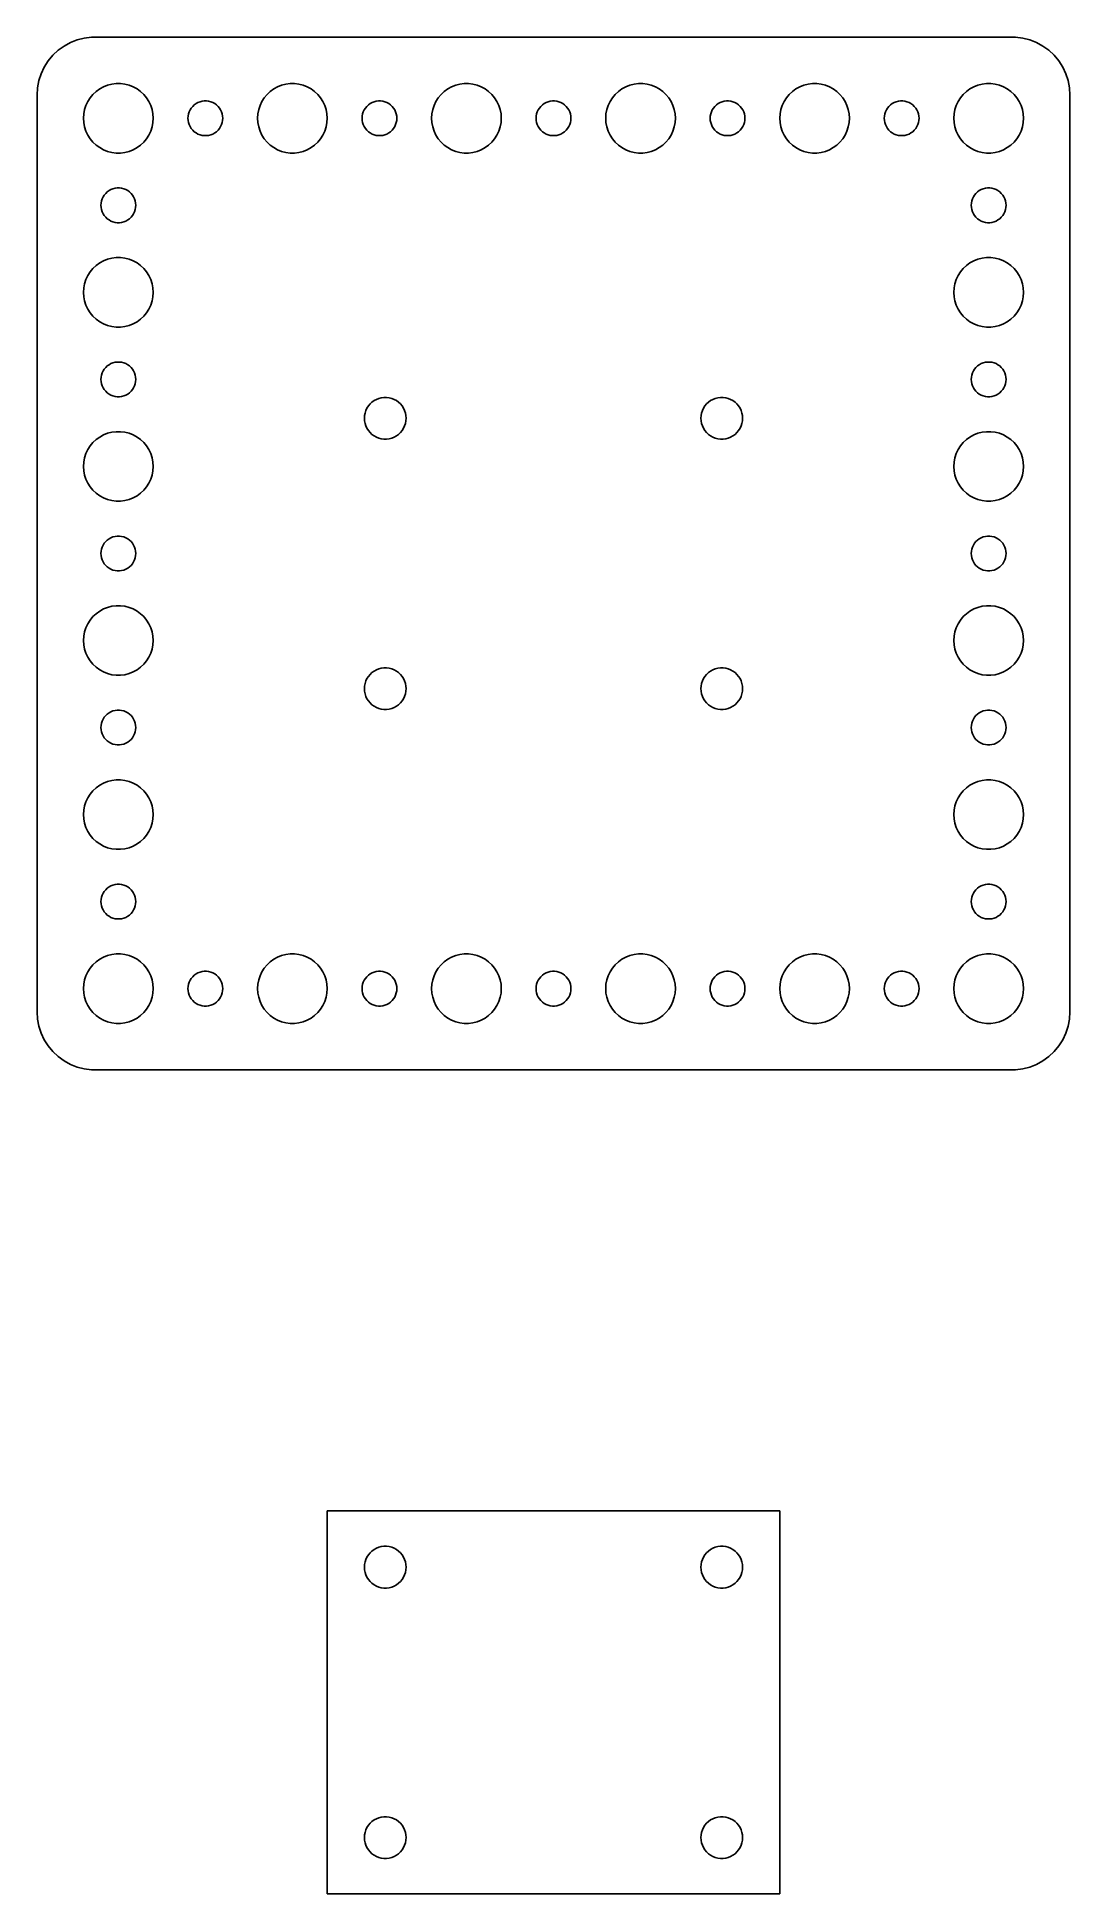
# Model space of a CAD drawing. Header units: metres. Extents: x -44 to 44, y -16 to 143.
import ezdxf

# ---------------------------------------------------------------- set-up
doc = ezdxf.new("R2010")
doc.units = ezdxf.units.M

msp = doc.modelspace()

# ---------------------------------------------------------------- linework, layer by layer
for p, q in [((-42.1791, 142.722), (-42.6871, 142.353)), ((-41.6289, 143.024), (-42.1791, 142.722)), ((-41.0451, 143.255), (-41.6289, 143.024)), ((-40.4369, 143.411), (-41.0451, 143.255)), ((-39.8139, 143.49), (-40.4369, 143.411)), ((39.8139, 143.49), (-39.8139, 143.49)), ((40.4369, 143.411), (39.8139, 143.49)), ((41.0451, 143.255), (40.4369, 143.411)), ((41.6289, 143.024), (41.0451, 143.255)), ((42.1791, 142.722), (41.6289, 143.024)), ((42.6871, 142.353), (42.1791, 142.722)), ((-43.8815, 140.909), (-44.1489, 140.341)), ((-43.5451, 141.439), (-43.8815, 140.909)), ((-43.1448, 141.923), (-43.5451, 141.439)), ((-42.6871, 142.353), (-43.1448, 141.923)), ((43.1448, 141.923), (42.6871, 142.353)), ((43.5451, 141.439), (43.1448, 141.923)), ((43.8815, 140.909), (43.5451, 141.439)), ((44.1489, 140.341), (43.8815, 140.909)), ((-44.3429, 139.743), (-44.4606, 139.127)), ((-44.1489, 140.341), (-44.3429, 139.743)), ((-39.1075, 139.033), (-38.7773, 139.214)), ((-38.7773, 139.214), (-38.427, 139.353)), ((-38.427, 139.353), (-38.0621, 139.447)), ((-38.0621, 139.447), (-37.6884, 139.494)), ((-37.6884, 139.494), (-37.3116, 139.494)), ((-37.3116, 139.494), (-36.9379, 139.447)), ((-36.9379, 139.447), (-36.5729, 139.353)), ((-36.5729, 139.353), (-36.2227, 139.214)), ((-36.2227, 139.214), (-35.8925, 139.033)), ((-24.1075, 139.033), (-23.7773, 139.214)), ((-23.7773, 139.214), (-23.427, 139.353)), ((-23.427, 139.353), (-23.0621, 139.447)), ((-23.0621, 139.447), (-22.6884, 139.494)), ((-22.6884, 139.494), (-22.3116, 139.494)), ((-22.3116, 139.494), (-21.9379, 139.447)), ((-21.9379, 139.447), (-21.5729, 139.353)), ((-21.5729, 139.353), (-21.2227, 139.214)), ((-21.2227, 139.214), (-20.8925, 139.033)), ((-9.10747, 139.033), (-8.77733, 139.214)), ((-8.77733, 139.214), (-8.42705, 139.353)), ((-8.42705, 139.353), (-8.06213, 139.447)), ((-8.06213, 139.447), (-7.68837, 139.494)), ((-7.68837, 139.494), (-7.31161, 139.494)), ((-7.31161, 139.494), (-6.93785, 139.447)), ((-6.93785, 139.447), (-6.57294, 139.353)), ((-6.57294, 139.353), (-6.22266, 139.214)), ((-6.22266, 139.214), (-5.89252, 139.033)), ((5.89252, 139.033), (6.22266, 139.214)), ((6.22266, 139.214), (6.57294, 139.353)), ((6.57294, 139.353), (6.93785, 139.447)), ((6.93785, 139.447), (7.31161, 139.494)), ((7.31161, 139.494), (7.68837, 139.494)), ((7.68837, 139.494), (8.06213, 139.447)), ((8.06213, 139.447), (8.42705, 139.353)), ((8.42705, 139.353), (8.77733, 139.214)), ((8.77733, 139.214), (9.10747, 139.033)), ((20.8925, 139.033), (21.2227, 139.214)), ((21.2227, 139.214), (21.5729, 139.353)), ((21.5729, 139.353), (21.9379, 139.447)), ((21.9379, 139.447), (22.3116, 139.494)), ((22.3116, 139.494), (22.6884, 139.494)), ((22.6884, 139.494), (23.0621, 139.447)), ((23.0621, 139.447), (23.427, 139.353)), ((23.427, 139.353), (23.7773, 139.214)), ((23.7773, 139.214), (24.1075, 139.033)), ((35.8925, 139.033), (36.2227, 139.214)), ((36.2227, 139.214), (36.5729, 139.353)), ((36.5729, 139.353), (36.9379, 139.447)), ((36.9379, 139.447), (37.3116, 139.494)), ((37.3116, 139.494), (37.6884, 139.494)), ((37.6884, 139.494), (38.0621, 139.447)), ((38.0621, 139.447), (38.427, 139.353)), ((38.427, 139.353), (38.7773, 139.214)), ((38.7773, 139.214), (39.1075, 139.033)), ((44.3429, 139.743), (44.1489, 140.341)), ((44.4606, 139.127), (44.3429, 139.743)), ((-44.4606, 139.127), (-44.5, 138.5)), ((-44.5, 138.5), (-44.5, 59.5)), ((-40.4057, 137.246), (-40.2893, 137.604)), ((-40.2893, 137.604), (-40.1289, 137.945)), ((-40.1289, 137.945), (-39.927, 138.263)), ((-39.927, 138.263), (-39.6869, 138.554)), ((-39.6869, 138.554), (-39.4123, 138.812)), ((-39.4123, 138.812), (-39.1075, 139.033)), ((-35.8925, 139.033), (-35.5877, 138.812)), ((-35.5877, 138.812), (-35.3131, 138.554)), ((-35.3131, 138.554), (-35.0729, 138.263)), ((-35.0729, 138.263), (-34.8711, 137.945)), ((-34.8711, 137.945), (-34.7107, 137.604)), ((-34.7107, 137.604), (-34.5942, 137.246)), ((-31.0934, 137.527), (-30.9561, 137.656)), ((-30.9561, 137.656), (-30.8037, 137.766)), ((-30.8037, 137.766), (-30.6387, 137.857)), ((-30.6387, 137.857), (-30.4635, 137.927)), ((-30.4635, 137.927), (-30.2811, 137.973)), ((-30.2811, 137.973), (-30.0942, 137.997)), ((-30.0942, 137.997), (-29.9058, 137.997)), ((-29.9058, 137.997), (-29.7189, 137.973)), ((-29.7189, 137.973), (-29.5365, 137.927)), ((-29.5365, 137.927), (-29.3613, 137.857)), ((-29.3613, 137.857), (-29.1963, 137.766)), ((-29.1963, 137.766), (-29.0439, 137.656)), ((-29.0439, 137.656), (-28.9065, 137.527)), ((-25.4057, 137.246), (-25.2893, 137.604)), ((-25.2893, 137.604), (-25.1289, 137.945)), ((-25.1289, 137.945), (-24.927, 138.263)), ((-24.927, 138.263), (-24.6869, 138.554)), ((-24.6869, 138.554), (-24.4123, 138.812)), ((-24.4123, 138.812), (-24.1075, 139.033)), ((-20.8925, 139.033), (-20.5877, 138.812)), ((-20.5877, 138.812), (-20.3131, 138.554)), ((-20.3131, 138.554), (-20.0729, 138.263)), ((-20.0729, 138.263), (-19.8711, 137.945)), ((-19.8711, 137.945), (-19.7107, 137.604)), ((-19.7107, 137.604), (-19.5942, 137.246)), ((-16.0934, 137.527), (-15.9561, 137.656)), ((-15.9561, 137.656), (-15.8037, 137.766)), ((-15.8037, 137.766), (-15.6387, 137.857)), ((-15.6387, 137.857), (-15.4635, 137.927)), ((-15.4635, 137.927), (-15.2811, 137.973)), ((-15.2811, 137.973), (-15.0942, 137.997)), ((-15.0942, 137.997), (-14.9058, 137.997)), ((-14.9058, 137.997), (-14.7189, 137.973)), ((-14.7189, 137.973), (-14.5365, 137.927)), ((-14.5365, 137.927), (-14.3613, 137.857)), ((-14.3613, 137.857), (-14.1963, 137.766)), ((-14.1963, 137.766), (-14.0439, 137.656)), ((-14.0439, 137.656), (-13.9065, 137.527)), ((-10.4057, 137.246), (-10.2893, 137.604)), ((-10.2893, 137.604), (-10.1289, 137.945)), ((-10.1289, 137.945), (-9.92705, 138.263)), ((-9.92705, 138.263), (-9.6869, 138.554)), ((-9.6869, 138.554), (-9.41226, 138.812)), ((-9.41226, 138.812), (-9.10747, 139.033)), ((-5.89252, 139.033), (-5.58772, 138.812)), ((-5.58772, 138.812), (-5.31308, 138.554)), ((-5.31308, 138.554), (-5.07294, 138.263)), ((-5.07294, 138.263), (-4.87108, 137.945)), ((-4.87108, 137.945), (-4.71066, 137.604)), ((-4.71066, 137.604), (-4.59424, 137.246)), ((-1.09344, 137.527), (-0.95613, 137.656)), ((-0.95613, 137.656), (-0.80373, 137.766)), ((-0.80373, 137.766), (-0.63866, 137.857)), ((-0.63866, 137.857), (-0.46352, 137.927)), ((-0.46352, 137.927), (-0.28107, 137.973)), ((-0.28107, 137.973), (-0.09418, 137.997)), ((-0.09418, 137.997), (0.09418, 137.997)), ((0.09418, 137.997), (0.28107, 137.973)), ((0.28107, 137.973), (0.46352, 137.927)), ((0.46352, 137.927), (0.63866, 137.857)), ((0.63866, 137.857), (0.80373, 137.766)), ((0.80373, 137.766), (0.95613, 137.656)), ((0.95613, 137.656), (1.09344, 137.527)), ((4.59424, 137.246), (4.71066, 137.604)), ((4.71066, 137.604), (4.87108, 137.945)), ((4.87108, 137.945), (5.07294, 138.263)), ((5.07294, 138.263), (5.31308, 138.554)), ((5.31308, 138.554), (5.58772, 138.812)), ((5.58772, 138.812), (5.89252, 139.033)), ((9.10747, 139.033), (9.41226, 138.812)), ((9.41226, 138.812), (9.6869, 138.554)), ((9.6869, 138.554), (9.92705, 138.263)), ((9.92705, 138.263), (10.1289, 137.945)), ((10.1289, 137.945), (10.2893, 137.604)), ((10.2893, 137.604), (10.4057, 137.246)), ((13.9065, 137.527), (14.0439, 137.656)), ((14.0439, 137.656), (14.1963, 137.766)), ((14.1963, 137.766), (14.3613, 137.857)), ((14.3613, 137.857), (14.5365, 137.927)), ((14.5365, 137.927), (14.7189, 137.973)), ((14.7189, 137.973), (14.9058, 137.997)), ((14.9058, 137.997), (15.0942, 137.997)), ((15.0942, 137.997), (15.2811, 137.973)), ((15.2811, 137.973), (15.4635, 137.927)), ((15.4635, 137.927), (15.6387, 137.857)), ((15.6387, 137.857), (15.8037, 137.766)), ((15.8037, 137.766), (15.9561, 137.656)), ((15.9561, 137.656), (16.0934, 137.527)), ((19.5942, 137.246), (19.7107, 137.604)), ((19.7107, 137.604), (19.8711, 137.945)), ((19.8711, 137.945), (20.0729, 138.263)), ((20.0729, 138.263), (20.3131, 138.554)), ((20.3131, 138.554), (20.5877, 138.812)), ((20.5877, 138.812), (20.8925, 139.033)), ((24.1075, 139.033), (24.4123, 138.812)), ((24.4123, 138.812), (24.6869, 138.554)), ((24.6869, 138.554), (24.927, 138.263)), ((24.927, 138.263), (25.1289, 137.945)), ((25.1289, 137.945), (25.2893, 137.604)), ((25.2893, 137.604), (25.4057, 137.246)), ((28.9065, 137.527), (29.0439, 137.656)), ((29.0439, 137.656), (29.1963, 137.766)), ((29.1963, 137.766), (29.3613, 137.857)), ((29.3613, 137.857), (29.5365, 137.927)), ((29.5365, 137.927), (29.7189, 137.973)), ((29.7189, 137.973), (29.9058, 137.997)), ((29.9058, 137.997), (30.0942, 137.997)), ((30.0942, 137.997), (30.2811, 137.973)), ((30.2811, 137.973), (30.4635, 137.927)), ((30.4635, 137.927), (30.6387, 137.857)), ((30.6387, 137.857), (30.8037, 137.766)), ((30.8037, 137.766), (30.9561, 137.656)), ((30.9561, 137.656), (31.0934, 137.527)), ((34.5942, 137.246), (34.7107, 137.604)), ((34.7107, 137.604), (34.8711, 137.945)), ((34.8711, 137.945), (35.0729, 138.263)), ((35.0729, 138.263), (35.3131, 138.554)), ((35.3131, 138.554), (35.5877, 138.812)), ((35.5877, 138.812), (35.8925, 139.033)), ((39.1075, 139.033), (39.4123, 138.812)), ((39.4123, 138.812), (39.6869, 138.554)), ((39.6869, 138.554), (39.927, 138.263)), ((39.927, 138.263), (40.1289, 137.945)), ((40.1289, 137.945), (40.2893, 137.604)), ((40.2893, 137.604), (40.4057, 137.246)), ((44.5, 138.5), (44.4606, 139.127)), ((44.5, 59.5), (44.5, 138.5)), ((-40.5, 136.5), (-40.4763, 136.876)), ((-40.4763, 136.124), (-40.5, 136.5)), ((-40.4763, 136.876), (-40.4057, 137.246)), ((-40.4057, 135.754), (-40.4763, 136.124)), ((-34.5942, 137.246), (-34.5237, 136.876)), ((-34.5237, 136.124), (-34.5942, 135.754)), ((-34.5237, 136.876), (-34.5, 136.5)), ((-34.5, 136.5), (-34.5237, 136.124)), ((-31.5, 136.5), (-31.4882, 136.688)), ((-31.4882, 136.312), (-31.5, 136.5)), ((-31.4882, 136.688), (-31.4529, 136.873)), ((-31.4529, 136.127), (-31.4882, 136.312)), ((-31.4529, 136.873), (-31.3947, 137.052)), ((-31.3947, 135.948), (-31.4529, 136.127)), ((-31.3947, 137.052), (-31.3145, 137.223)), ((-31.3145, 137.223), (-31.2135, 137.382)), ((-31.2135, 137.382), (-31.0934, 137.527)), ((-28.9065, 137.527), (-28.7865, 137.382)), ((-28.7865, 137.382), (-28.6855, 137.223)), ((-28.6855, 137.223), (-28.6053, 137.052)), ((-28.6053, 137.052), (-28.5471, 136.873)), ((-28.5471, 136.127), (-28.6053, 135.948)), ((-28.5471, 136.873), (-28.5118, 136.688)), ((-28.5118, 136.312), (-28.5471, 136.127)), ((-28.5118, 136.688), (-28.5, 136.5)), ((-28.5, 136.5), (-28.5118, 136.312)), ((-25.5, 136.5), (-25.4763, 136.876)), ((-25.4763, 136.124), (-25.5, 136.5)), ((-25.4763, 136.876), (-25.4057, 137.246)), ((-25.4057, 135.754), (-25.4763, 136.124)), ((-19.5942, 137.246), (-19.5237, 136.876)), ((-19.5237, 136.124), (-19.5942, 135.754)), ((-19.5237, 136.876), (-19.5, 136.5)), ((-19.5, 136.5), (-19.5237, 136.124)), ((-16.5, 136.5), (-16.4882, 136.688)), ((-16.4882, 136.312), (-16.5, 136.5)), ((-16.4882, 136.688), (-16.4529, 136.873)), ((-16.4529, 136.127), (-16.4882, 136.312)), ((-16.4529, 136.873), (-16.3947, 137.052)), ((-16.3947, 135.948), (-16.4529, 136.127)), ((-16.3947, 137.052), (-16.3145, 137.223)), ((-16.3145, 137.223), (-16.2135, 137.382)), ((-16.2135, 137.382), (-16.0934, 137.527)), ((-13.9065, 137.527), (-13.7865, 137.382)), ((-13.7865, 137.382), (-13.6855, 137.223)), ((-13.6855, 137.223), (-13.6053, 137.052)), ((-13.6053, 137.052), (-13.5471, 136.873)), ((-13.5471, 136.127), (-13.6053, 135.948)), ((-13.5471, 136.873), (-13.5118, 136.688)), ((-13.5118, 136.312), (-13.5471, 136.127)), ((-13.5118, 136.688), (-13.5, 136.5)), ((-13.5, 136.5), (-13.5118, 136.312)), ((-10.5, 136.5), (-10.4763, 136.876)), ((-10.4763, 136.124), (-10.5, 136.5)), ((-10.4763, 136.876), (-10.4057, 137.246)), ((-10.4057, 135.754), (-10.4763, 136.124)), ((-4.59424, 137.246), (-4.52365, 136.876)), ((-4.52365, 136.124), (-4.59424, 135.754)), ((-4.52365, 136.876), (-4.5, 136.5)), ((-4.5, 136.5), (-4.52365, 136.124)), ((-1.5, 136.5), (-1.48816, 136.688)), ((-1.48816, 136.312), (-1.5, 136.5)), ((-1.48816, 136.688), (-1.45287, 136.873)), ((-1.45287, 136.127), (-1.48816, 136.312)), ((-1.45287, 136.873), (-1.39465, 137.052)), ((-1.39465, 135.948), (-1.45287, 136.127)), ((-1.39465, 137.052), (-1.31445, 137.223)), ((-1.31445, 137.223), (-1.21352, 137.382)), ((-1.21352, 137.382), (-1.09344, 137.527)), ((1.09344, 137.527), (1.21352, 137.382)), ((1.21352, 137.382), (1.31445, 137.223)), ((1.31445, 137.223), (1.39465, 137.052)), ((1.39465, 137.052), (1.45287, 136.873)), ((1.45287, 136.127), (1.39465, 135.948)), ((1.45287, 136.873), (1.48816, 136.688)), ((1.48816, 136.312), (1.45287, 136.127)), ((1.48816, 136.688), (1.5, 136.5)), ((1.5, 136.5), (1.48816, 136.312)), ((4.5, 136.5), (4.52365, 136.876)), ((4.52365, 136.124), (4.5, 136.5)), ((4.52365, 136.876), (4.59424, 137.246)), ((4.59424, 135.754), (4.52365, 136.124)), ((10.4057, 137.246), (10.4763, 136.876)), ((10.4763, 136.124), (10.4057, 135.754)), ((10.4763, 136.876), (10.5, 136.5)), ((10.5, 136.5), (10.4763, 136.124)), ((13.5, 136.5), (13.5118, 136.688)), ((13.5118, 136.312), (13.5, 136.5)), ((13.5118, 136.688), (13.5471, 136.873)), ((13.5471, 136.127), (13.5118, 136.312)), ((13.5471, 136.873), (13.6053, 137.052)), ((13.6053, 135.948), (13.5471, 136.127)), ((13.6053, 137.052), (13.6855, 137.223)), ((13.6855, 137.223), (13.7865, 137.382)), ((13.7865, 137.382), (13.9065, 137.527)), ((16.0934, 137.527), (16.2135, 137.382)), ((16.2135, 137.382), (16.3145, 137.223)), ((16.3145, 137.223), (16.3947, 137.052)), ((16.3947, 137.052), (16.4529, 136.873)), ((16.4529, 136.127), (16.3947, 135.948)), ((16.4529, 136.873), (16.4882, 136.688)), ((16.4882, 136.312), (16.4529, 136.127)), ((16.4882, 136.688), (16.5, 136.5)), ((16.5, 136.5), (16.4882, 136.312)), ((19.5, 136.5), (19.5237, 136.876)), ((19.5237, 136.124), (19.5, 136.5)), ((19.5237, 136.876), (19.5942, 137.246)), ((19.5942, 135.754), (19.5237, 136.124)), ((25.4057, 137.246), (25.4763, 136.876)), ((25.4763, 136.124), (25.4057, 135.754)), ((25.4763, 136.876), (25.5, 136.5)), ((25.5, 136.5), (25.4763, 136.124)), ((28.5, 136.5), (28.5118, 136.688)), ((28.5118, 136.312), (28.5, 136.5)), ((28.5118, 136.688), (28.5471, 136.873)), ((28.5471, 136.127), (28.5118, 136.312)), ((28.5471, 136.873), (28.6053, 137.052)), ((28.6053, 135.948), (28.5471, 136.127)), ((28.6053, 137.052), (28.6855, 137.223)), ((28.6855, 137.223), (28.7865, 137.382)), ((28.7865, 137.382), (28.9065, 137.527)), ((31.0934, 137.527), (31.2135, 137.382)), ((31.2135, 137.382), (31.3145, 137.223)), ((31.3145, 137.223), (31.3947, 137.052)), ((31.3947, 137.052), (31.4529, 136.873)), ((31.4529, 136.127), (31.3947, 135.948)), ((31.4529, 136.873), (31.4882, 136.688)), ((31.4882, 136.312), (31.4529, 136.127)), ((31.4882, 136.688), (31.5, 136.5)), ((31.5, 136.5), (31.4882, 136.312)), ((34.5, 136.5), (34.5237, 136.876)), ((34.5237, 136.124), (34.5, 136.5)), ((34.5237, 136.876), (34.5942, 137.246)), ((34.5942, 135.754), (34.5237, 136.124)), ((40.4057, 137.246), (40.4763, 136.876)), ((40.4763, 136.124), (40.4057, 135.754)), ((40.4763, 136.876), (40.5, 136.5)), ((40.5, 136.5), (40.4763, 136.124)), ((-40.2893, 135.396), (-40.4057, 135.754)), ((-40.1289, 135.055), (-40.2893, 135.396)), ((-39.927, 134.737), (-40.1289, 135.055)), ((-39.6869, 134.446), (-39.927, 134.737)), ((-39.4123, 134.188), (-39.6869, 134.446)), ((-35.3131, 134.446), (-35.5877, 134.188)), ((-35.0729, 134.737), (-35.3131, 134.446)), ((-34.8711, 135.055), (-35.0729, 134.737)), ((-34.7107, 135.396), (-34.8711, 135.055)), ((-34.5942, 135.754), (-34.7107, 135.396)), ((-31.3145, 135.777), (-31.3947, 135.948)), ((-31.2135, 135.618), (-31.3145, 135.777)), ((-31.0934, 135.473), (-31.2135, 135.618)), ((-30.9561, 135.344), (-31.0934, 135.473)), ((-30.8037, 135.234), (-30.9561, 135.344)), ((-30.6387, 135.143), (-30.8037, 135.234)), ((-30.4635, 135.073), (-30.6387, 135.143)), ((-30.2811, 135.027), (-30.4635, 135.073)), ((-30.0942, 135.003), (-30.2811, 135.027)), ((-29.9058, 135.003), (-30.0942, 135.003)), ((-29.7189, 135.027), (-29.9058, 135.003)), ((-29.5365, 135.073), (-29.7189, 135.027)), ((-29.3613, 135.143), (-29.5365, 135.073)), ((-29.1963, 135.234), (-29.3613, 135.143)), ((-29.0439, 135.344), (-29.1963, 135.234)), ((-28.9065, 135.473), (-29.0439, 135.344)), ((-28.7865, 135.618), (-28.9065, 135.473)), ((-28.6855, 135.777), (-28.7865, 135.618)), ((-28.6053, 135.948), (-28.6855, 135.777)), ((-25.2893, 135.396), (-25.4057, 135.754)), ((-25.1289, 135.055), (-25.2893, 135.396)), ((-24.927, 134.737), (-25.1289, 135.055)), ((-24.6869, 134.446), (-24.927, 134.737)), ((-24.4123, 134.188), (-24.6869, 134.446)), ((-20.3131, 134.446), (-20.5877, 134.188)), ((-20.0729, 134.737), (-20.3131, 134.446)), ((-19.8711, 135.055), (-20.0729, 134.737)), ((-19.7107, 135.396), (-19.8711, 135.055)), ((-19.5942, 135.754), (-19.7107, 135.396)), ((-16.3145, 135.777), (-16.3947, 135.948)), ((-16.2135, 135.618), (-16.3145, 135.777)), ((-16.0934, 135.473), (-16.2135, 135.618)), ((-15.9561, 135.344), (-16.0934, 135.473)), ((-15.8037, 135.234), (-15.9561, 135.344)), ((-15.6387, 135.143), (-15.8037, 135.234)), ((-15.4635, 135.073), (-15.6387, 135.143)), ((-15.2811, 135.027), (-15.4635, 135.073)), ((-15.0942, 135.003), (-15.2811, 135.027)), ((-14.9058, 135.003), (-15.0942, 135.003)), ((-14.7189, 135.027), (-14.9058, 135.003)), ((-14.5365, 135.073), (-14.7189, 135.027)), ((-14.3613, 135.143), (-14.5365, 135.073)), ((-14.1963, 135.234), (-14.3613, 135.143)), ((-14.0439, 135.344), (-14.1963, 135.234)), ((-13.9065, 135.473), (-14.0439, 135.344)), ((-13.7865, 135.618), (-13.9065, 135.473)), ((-13.6855, 135.777), (-13.7865, 135.618)), ((-13.6053, 135.948), (-13.6855, 135.777)), ((-10.2893, 135.396), (-10.4057, 135.754)), ((-10.1289, 135.055), (-10.2893, 135.396)), ((-9.92705, 134.737), (-10.1289, 135.055)), ((-9.6869, 134.446), (-9.92705, 134.737)), ((-9.41226, 134.188), (-9.6869, 134.446)), ((-5.31308, 134.446), (-5.58772, 134.188)), ((-5.07294, 134.737), (-5.31308, 134.446)), ((-4.87108, 135.055), (-5.07294, 134.737)), ((-4.71066, 135.396), (-4.87108, 135.055)), ((-4.59424, 135.754), (-4.71066, 135.396)), ((-1.31445, 135.777), (-1.39465, 135.948)), ((-1.21352, 135.618), (-1.31445, 135.777)), ((-1.09344, 135.473), (-1.21352, 135.618)), ((-0.95613, 135.344), (-1.09344, 135.473)), ((-0.80373, 135.234), (-0.95613, 135.344)), ((-0.63866, 135.143), (-0.80373, 135.234)), ((-0.46352, 135.073), (-0.63866, 135.143)), ((-0.28107, 135.027), (-0.46352, 135.073)), ((-0.09418, 135.003), (-0.28107, 135.027)), ((0.09418, 135.003), (-0.09418, 135.003)), ((0.28107, 135.027), (0.09418, 135.003)), ((0.46352, 135.073), (0.28107, 135.027)), ((0.63866, 135.143), (0.46352, 135.073)), ((0.80373, 135.234), (0.63866, 135.143)), ((0.95613, 135.344), (0.80373, 135.234)), ((1.09344, 135.473), (0.95613, 135.344)), ((1.21352, 135.618), (1.09344, 135.473)), ((1.31445, 135.777), (1.21352, 135.618)), ((1.39465, 135.948), (1.31445, 135.777)), ((4.71066, 135.396), (4.59424, 135.754)), ((4.87108, 135.055), (4.71066, 135.396)), ((5.07294, 134.737), (4.87108, 135.055)), ((5.31308, 134.446), (5.07294, 134.737)), ((5.58772, 134.188), (5.31308, 134.446)), ((9.6869, 134.446), (9.41226, 134.188)), ((9.92705, 134.737), (9.6869, 134.446)), ((10.1289, 135.055), (9.92705, 134.737)), ((10.2893, 135.396), (10.1289, 135.055)), ((10.4057, 135.754), (10.2893, 135.396)), ((13.6855, 135.777), (13.6053, 135.948)), ((13.7865, 135.618), (13.6855, 135.777)), ((13.9065, 135.473), (13.7865, 135.618)), ((14.0439, 135.344), (13.9065, 135.473)), ((14.1963, 135.234), (14.0439, 135.344)), ((14.3613, 135.143), (14.1963, 135.234)), ((14.5365, 135.073), (14.3613, 135.143)), ((14.7189, 135.027), (14.5365, 135.073)), ((14.9058, 135.003), (14.7189, 135.027)), ((15.0942, 135.003), (14.9058, 135.003)), ((15.2811, 135.027), (15.0942, 135.003)), ((15.4635, 135.073), (15.2811, 135.027)), ((15.6387, 135.143), (15.4635, 135.073)), ((15.8037, 135.234), (15.6387, 135.143)), ((15.9561, 135.344), (15.8037, 135.234)), ((16.0934, 135.473), (15.9561, 135.344)), ((16.2135, 135.618), (16.0934, 135.473)), ((16.3145, 135.777), (16.2135, 135.618)), ((16.3947, 135.948), (16.3145, 135.777)), ((19.7107, 135.396), (19.5942, 135.754)), ((19.8711, 135.055), (19.7107, 135.396)), ((20.0729, 134.737), (19.8711, 135.055)), ((20.3131, 134.446), (20.0729, 134.737)), ((20.5877, 134.188), (20.3131, 134.446)), ((24.6869, 134.446), (24.4123, 134.188)), ((24.927, 134.737), (24.6869, 134.446)), ((25.1289, 135.055), (24.927, 134.737)), ((25.2893, 135.396), (25.1289, 135.055)), ((25.4057, 135.754), (25.2893, 135.396)), ((28.6855, 135.777), (28.6053, 135.948)), ((28.7865, 135.618), (28.6855, 135.777)), ((28.9065, 135.473), (28.7865, 135.618)), ((29.0439, 135.344), (28.9065, 135.473)), ((29.1963, 135.234), (29.0439, 135.344)), ((29.3613, 135.143), (29.1963, 135.234)), ((29.5365, 135.073), (29.3613, 135.143)), ((29.7189, 135.027), (29.5365, 135.073)), ((29.9058, 135.003), (29.7189, 135.027)), ((30.0942, 135.003), (29.9058, 135.003)), ((30.2811, 135.027), (30.0942, 135.003)), ((30.4635, 135.073), (30.2811, 135.027)), ((30.6387, 135.143), (30.4635, 135.073)), ((30.8037, 135.234), (30.6387, 135.143)), ((30.9561, 135.344), (30.8037, 135.234)), ((31.0934, 135.473), (30.9561, 135.344)), ((31.2135, 135.618), (31.0934, 135.473)), ((31.3145, 135.777), (31.2135, 135.618)), ((31.3947, 135.948), (31.3145, 135.777)), ((34.7107, 135.396), (34.5942, 135.754)), ((34.8711, 135.055), (34.7107, 135.396)), ((35.0729, 134.737), (34.8711, 135.055)), ((35.3131, 134.446), (35.0729, 134.737)), ((35.5877, 134.188), (35.3131, 134.446)), ((39.6869, 134.446), (39.4123, 134.188)), ((39.927, 134.737), (39.6869, 134.446)), ((40.1289, 135.055), (39.927, 134.737)), ((40.2893, 135.396), (40.1289, 135.055)), ((40.4057, 135.754), (40.2893, 135.396)), ((-39.1075, 133.967), (-39.4123, 134.188)), ((-38.7773, 133.786), (-39.1075, 133.967)), ((-38.427, 133.647), (-38.7773, 133.786)), ((-38.0621, 133.553), (-38.427, 133.647)), ((-37.6884, 133.506), (-38.0621, 133.553)), ((-37.3116, 133.506), (-37.6884, 133.506)), ((-36.9379, 133.553), (-37.3116, 133.506)), ((-36.5729, 133.647), (-36.9379, 133.553)), ((-36.2227, 133.786), (-36.5729, 133.647)), ((-35.8925, 133.967), (-36.2227, 133.786)), ((-35.5877, 134.188), (-35.8925, 133.967)), ((-24.1075, 133.967), (-24.4123, 134.188)), ((-23.7773, 133.786), (-24.1075, 133.967)), ((-23.427, 133.647), (-23.7773, 133.786)), ((-23.0621, 133.553), (-23.427, 133.647)), ((-22.6884, 133.506), (-23.0621, 133.553)), ((-22.3116, 133.506), (-22.6884, 133.506)), ((-21.9379, 133.553), (-22.3116, 133.506)), ((-21.5729, 133.647), (-21.9379, 133.553)), ((-21.2227, 133.786), (-21.5729, 133.647)), ((-20.8925, 133.967), (-21.2227, 133.786)), ((-20.5877, 134.188), (-20.8925, 133.967)), ((-9.10747, 133.967), (-9.41226, 134.188)), ((-8.77733, 133.786), (-9.10747, 133.967)), ((-8.42705, 133.647), (-8.77733, 133.786)), ((-8.06213, 133.553), (-8.42705, 133.647)), ((-7.68837, 133.506), (-8.06213, 133.553)), ((-7.31161, 133.506), (-7.68837, 133.506)), ((-6.93785, 133.553), (-7.31161, 133.506)), ((-6.57294, 133.647), (-6.93785, 133.553)), ((-6.22266, 133.786), (-6.57294, 133.647)), ((-5.89252, 133.967), (-6.22266, 133.786)), ((-5.58772, 134.188), (-5.89252, 133.967)), ((5.89252, 133.967), (5.58772, 134.188)), ((6.22266, 133.786), (5.89252, 133.967)), ((6.57294, 133.647), (6.22266, 133.786)), ((6.93785, 133.553), (6.57294, 133.647)), ((7.31161, 133.506), (6.93785, 133.553)), ((7.68837, 133.506), (7.31161, 133.506)), ((8.06213, 133.553), (7.68837, 133.506)), ((8.42705, 133.647), (8.06213, 133.553)), ((8.77733, 133.786), (8.42705, 133.647)), ((9.10747, 133.967), (8.77733, 133.786)), ((9.41226, 134.188), (9.10747, 133.967)), ((20.8925, 133.967), (20.5877, 134.188)), ((21.2227, 133.786), (20.8925, 133.967)), ((21.5729, 133.647), (21.2227, 133.786)), ((21.9379, 133.553), (21.5729, 133.647)), ((22.3116, 133.506), (21.9379, 133.553)), ((22.6884, 133.506), (22.3116, 133.506)), ((23.0621, 133.553), (22.6884, 133.506)), ((23.427, 133.647), (23.0621, 133.553)), ((23.7773, 133.786), (23.427, 133.647)), ((24.1075, 133.967), (23.7773, 133.786)), ((24.4123, 134.188), (24.1075, 133.967)), ((35.8925, 133.967), (35.5877, 134.188)), ((36.2227, 133.786), (35.8925, 133.967)), ((36.5729, 133.647), (36.2227, 133.786)), ((36.9379, 133.553), (36.5729, 133.647)), ((37.3116, 133.506), (36.9379, 133.553)), ((37.6884, 133.506), (37.3116, 133.506)), ((38.0621, 133.553), (37.6884, 133.506)), ((38.427, 133.647), (38.0621, 133.553)), ((38.7773, 133.786), (38.427, 133.647)), ((39.1075, 133.967), (38.7773, 133.786)), ((39.4123, 134.188), (39.1075, 133.967)), ((-38.8947, 129.552), (-38.8145, 129.723)), ((-38.8145, 129.723), (-38.7135, 129.882)), ((-38.7135, 129.882), (-38.5934, 130.027)), ((-38.5934, 130.027), (-38.4561, 130.156)), ((-38.4561, 130.156), (-38.3037, 130.266)), ((-38.3037, 130.266), (-38.1387, 130.357)), ((-38.1387, 130.357), (-37.9635, 130.427)), ((-37.9635, 130.427), (-37.7811, 130.473)), ((-37.7811, 130.473), (-37.5942, 130.497)), ((-37.5942, 130.497), (-37.4058, 130.497)), ((-37.4058, 130.497), (-37.2189, 130.473)), ((-37.2189, 130.473), (-37.0365, 130.427)), ((-37.0365, 130.427), (-36.8613, 130.357)), ((-36.8613, 130.357), (-36.6963, 130.266)), ((-36.6963, 130.266), (-36.5439, 130.156)), ((-36.5439, 130.156), (-36.4065, 130.027)), ((-36.4065, 130.027), (-36.2865, 129.882)), ((-36.2865, 129.882), (-36.1855, 129.723)), ((-36.1855, 129.723), (-36.1053, 129.552)), ((36.1053, 129.552), (36.1855, 129.723)), ((36.1855, 129.723), (36.2865, 129.882)), ((36.2865, 129.882), (36.4065, 130.027)), ((36.4065, 130.027), (36.5439, 130.156)), ((36.5439, 130.156), (36.6963, 130.266)), ((36.6963, 130.266), (36.8613, 130.357)), ((36.8613, 130.357), (37.0365, 130.427)), ((37.0365, 130.427), (37.2189, 130.473)), ((37.2189, 130.473), (37.4058, 130.497)), ((37.4058, 130.497), (37.5942, 130.497)), ((37.5942, 130.497), (37.7811, 130.473)), ((37.7811, 130.473), (37.9635, 130.427)), ((37.9635, 130.427), (38.1387, 130.357)), ((38.1387, 130.357), (38.3037, 130.266)), ((38.3037, 130.266), (38.4561, 130.156)), ((38.4561, 130.156), (38.5934, 130.027)), ((38.5934, 130.027), (38.7135, 129.882)), ((38.7135, 129.882), (38.8145, 129.723)), ((38.8145, 129.723), (38.8947, 129.552)), ((-39, 129), (-38.9882, 129.188)), ((-38.9882, 128.812), (-39, 129)), ((-38.9882, 129.188), (-38.9529, 129.373)), ((-38.9529, 128.627), (-38.9882, 128.812)), ((-38.9529, 129.373), (-38.8947, 129.552)), ((-38.8947, 128.448), (-38.9529, 128.627)), ((-38.8145, 128.277), (-38.8947, 128.448)), ((-38.7135, 128.118), (-38.8145, 128.277)), ((-38.5934, 127.973), (-38.7135, 128.118)), ((-36.2865, 128.118), (-36.4065, 127.973)), ((-36.1855, 128.277), (-36.2865, 128.118)), ((-36.1053, 128.448), (-36.1855, 128.277)), ((-36.1053, 129.552), (-36.0471, 129.373)), ((-36.0471, 128.627), (-36.1053, 128.448)), ((-36.0471, 129.373), (-36.0118, 129.188)), ((-36.0118, 128.812), (-36.0471, 128.627)), ((-36.0118, 129.188), (-36, 129)), ((-36, 129), (-36.0118, 128.812)), ((36, 129), (36.0118, 129.188)), ((36.0118, 128.812), (36, 129)), ((36.0118, 129.188), (36.0471, 129.373)), ((36.0471, 128.627), (36.0118, 128.812)), ((36.0471, 129.373), (36.1053, 129.552)), ((36.1053, 128.448), (36.0471, 128.627)), ((36.1855, 128.277), (36.1053, 128.448)), ((36.2865, 128.118), (36.1855, 128.277)), ((36.4065, 127.973), (36.2865, 128.118)), ((38.7135, 128.118), (38.5934, 127.973)), ((38.8145, 128.277), (38.7135, 128.118)), ((38.8947, 128.448), (38.8145, 128.277)), ((38.8947, 129.552), (38.9529, 129.373)), ((38.9529, 128.627), (38.8947, 128.448)), ((38.9529, 129.373), (38.9882, 129.188)), ((38.9882, 128.812), (38.9529, 128.627)), ((38.9882, 129.188), (39, 129)), ((39, 129), (38.9882, 128.812)), ((-38.4561, 127.844), (-38.5934, 127.973)), ((-38.3037, 127.734), (-38.4561, 127.844)), ((-38.1387, 127.643), (-38.3037, 127.734)), ((-37.9635, 127.573), (-38.1387, 127.643)), ((-37.7811, 127.527), (-37.9635, 127.573)), ((-37.5942, 127.503), (-37.7811, 127.527)), ((-37.4058, 127.503), (-37.5942, 127.503)), ((-37.2189, 127.527), (-37.4058, 127.503)), ((-37.0365, 127.573), (-37.2189, 127.527)), ((-36.8613, 127.643), (-37.0365, 127.573)), ((-36.6963, 127.734), (-36.8613, 127.643)), ((-36.5439, 127.844), (-36.6963, 127.734)), ((-36.4065, 127.973), (-36.5439, 127.844)), ((36.5439, 127.844), (36.4065, 127.973)), ((36.6963, 127.734), (36.5439, 127.844)), ((36.8613, 127.643), (36.6963, 127.734)), ((37.0365, 127.573), (36.8613, 127.643)), ((37.2189, 127.527), (37.0365, 127.573)), ((37.4058, 127.503), (37.2189, 127.527)), ((37.5942, 127.503), (37.4058, 127.503)), ((37.7811, 127.527), (37.5942, 127.503)), ((37.9635, 127.573), (37.7811, 127.527)), ((38.1387, 127.643), (37.9635, 127.573)), ((38.3037, 127.734), (38.1387, 127.643)), ((38.4561, 127.844), (38.3037, 127.734)), ((38.5934, 127.973), (38.4561, 127.844)), ((-40.1289, 122.945), (-39.927, 123.263)), ((-39.927, 123.263), (-39.6869, 123.554)), ((-39.6869, 123.554), (-39.4123, 123.812)), ((-39.4123, 123.812), (-39.1075, 124.033)), ((-39.1075, 124.033), (-38.7773, 124.214)), ((-38.7773, 124.214), (-38.427, 124.353)), ((-38.427, 124.353), (-38.0621, 124.447)), ((-38.0621, 124.447), (-37.6884, 124.494)), ((-37.6884, 124.494), (-37.3116, 124.494)), ((-37.3116, 124.494), (-36.9379, 124.447)), ((-36.9379, 124.447), (-36.5729, 124.353)), ((-36.5729, 124.353), (-36.2227, 124.214)), ((-36.2227, 124.214), (-35.8925, 124.033)), ((-35.8925, 124.033), (-35.5877, 123.812)), ((-35.5877, 123.812), (-35.3131, 123.554)), ((-35.3131, 123.554), (-35.0729, 123.263)), ((-35.0729, 123.263), (-34.8711, 122.945)), ((34.8711, 122.945), (35.0729, 123.263)), ((35.0729, 123.263), (35.3131, 123.554)), ((35.3131, 123.554), (35.5877, 123.812)), ((35.5877, 123.812), (35.8925, 124.033)), ((35.8925, 124.033), (36.2227, 124.214)), ((36.2227, 124.214), (36.5729, 124.353)), ((36.5729, 124.353), (36.9379, 124.447)), ((36.9379, 124.447), (37.3116, 124.494)), ((37.3116, 124.494), (37.6884, 124.494)), ((37.6884, 124.494), (38.0621, 124.447)), ((38.0621, 124.447), (38.427, 124.353)), ((38.427, 124.353), (38.7773, 124.214)), ((38.7773, 124.214), (39.1075, 124.033)), ((39.1075, 124.033), (39.4123, 123.812)), ((39.4123, 123.812), (39.6869, 123.554)), ((39.6869, 123.554), (39.927, 123.263)), ((39.927, 123.263), (40.1289, 122.945)), ((-40.5, 121.5), (-40.4763, 121.876)), ((-40.4763, 121.876), (-40.4057, 122.246)), ((-40.4057, 122.246), (-40.2893, 122.604)), ((-40.2893, 122.604), (-40.1289, 122.945)), ((-34.8711, 122.945), (-34.7107, 122.604)), ((-34.7107, 122.604), (-34.5942, 122.246)), ((-34.5942, 122.246), (-34.5237, 121.876)), ((-34.5237, 121.876), (-34.5, 121.5)), ((34.5, 121.5), (34.5237, 121.876)), ((34.5237, 121.876), (34.5942, 122.246)), ((34.5942, 122.246), (34.7107, 122.604)), ((34.7107, 122.604), (34.8711, 122.945)), ((40.1289, 122.945), (40.2893, 122.604)), ((40.2893, 122.604), (40.4057, 122.246)), ((40.4057, 122.246), (40.4763, 121.876)), ((40.4763, 121.876), (40.5, 121.5)), ((-40.4763, 121.124), (-40.5, 121.5)), ((-40.4057, 120.754), (-40.4763, 121.124)), ((-40.2893, 120.396), (-40.4057, 120.754)), ((-40.1289, 120.055), (-40.2893, 120.396)), ((-39.927, 119.737), (-40.1289, 120.055)), ((-34.8711, 120.055), (-35.0729, 119.737)), ((-34.7107, 120.396), (-34.8711, 120.055)), ((-34.5942, 120.754), (-34.7107, 120.396)), ((-34.5237, 121.124), (-34.5942, 120.754)), ((-34.5, 121.5), (-34.5237, 121.124)), ((34.5237, 121.124), (34.5, 121.5)), ((34.5942, 120.754), (34.5237, 121.124)), ((34.7107, 120.396), (34.5942, 120.754)), ((34.8711, 120.055), (34.7107, 120.396)), ((35.0729, 119.737), (34.8711, 120.055)), ((40.1289, 120.055), (39.927, 119.737)), ((40.2893, 120.396), (40.1289, 120.055)), ((40.4057, 120.754), (40.2893, 120.396)), ((40.4763, 121.124), (40.4057, 120.754)), ((40.5, 121.5), (40.4763, 121.124)), ((-39.6869, 119.446), (-39.927, 119.737)), ((-39.4123, 119.188), (-39.6869, 119.446)), ((-39.1075, 118.967), (-39.4123, 119.188)), ((-38.7773, 118.786), (-39.1075, 118.967)), ((-38.427, 118.647), (-38.7773, 118.786)), ((-38.0621, 118.553), (-38.427, 118.647)), ((-37.6884, 118.506), (-38.0621, 118.553)), ((-37.3116, 118.506), (-37.6884, 118.506)), ((-36.9379, 118.553), (-37.3116, 118.506)), ((-36.5729, 118.647), (-36.9379, 118.553)), ((-36.2227, 118.786), (-36.5729, 118.647)), ((-35.8925, 118.967), (-36.2227, 118.786)), ((-35.5877, 119.188), (-35.8925, 118.967)), ((-35.3131, 119.446), (-35.5877, 119.188)), ((-35.0729, 119.737), (-35.3131, 119.446)), ((35.3131, 119.446), (35.0729, 119.737)), ((35.5877, 119.188), (35.3131, 119.446)), ((35.8925, 118.967), (35.5877, 119.188)), ((36.2227, 118.786), (35.8925, 118.967)), ((36.5729, 118.647), (36.2227, 118.786)), ((36.9379, 118.553), (36.5729, 118.647)), ((37.3116, 118.506), (36.9379, 118.553)), ((37.6884, 118.506), (37.3116, 118.506)), ((38.0621, 118.553), (37.6884, 118.506)), ((38.427, 118.647), (38.0621, 118.553)), ((38.7773, 118.786), (38.427, 118.647)), ((39.1075, 118.967), (38.7773, 118.786)), ((39.4123, 119.188), (39.1075, 118.967)), ((39.6869, 119.446), (39.4123, 119.188)), ((39.927, 119.737), (39.6869, 119.446)), ((-38.4561, 115.156), (-38.3037, 115.266)), ((-38.3037, 115.266), (-38.1387, 115.357)), ((-38.1387, 115.357), (-37.9635, 115.427)), ((-37.9635, 115.427), (-37.7811, 115.473)), ((-37.7811, 115.473), (-37.5942, 115.497)), ((-37.5942, 115.497), (-37.4058, 115.497)), ((-37.4058, 115.497), (-37.2189, 115.473)), ((-37.2189, 115.473), (-37.0365, 115.427)), ((-37.0365, 115.427), (-36.8613, 115.357)), ((-36.8613, 115.357), (-36.6963, 115.266)), ((-36.6963, 115.266), (-36.5439, 115.156)), ((36.5439, 115.156), (36.6963, 115.266)), ((36.6963, 115.266), (36.8613, 115.357)), ((36.8613, 115.357), (37.0365, 115.427)), ((37.0365, 115.427), (37.2189, 115.473)), ((37.2189, 115.473), (37.4058, 115.497)), ((37.4058, 115.497), (37.5942, 115.497)), ((37.5942, 115.497), (37.7811, 115.473)), ((37.7811, 115.473), (37.9635, 115.427)), ((37.9635, 115.427), (38.1387, 115.357)), ((38.1387, 115.357), (38.3037, 115.266)), ((38.3037, 115.266), (38.4561, 115.156)), ((-39, 114), (-38.9882, 114.188)), ((-38.9882, 113.812), (-39, 114)), ((-38.9882, 114.188), (-38.9529, 114.373)), ((-38.9529, 113.627), (-38.9882, 113.812)), ((-38.9529, 114.373), (-38.8947, 114.552)), ((-38.8947, 113.448), (-38.9529, 113.627)), ((-38.8947, 114.552), (-38.8145, 114.723)), ((-38.8145, 114.723), (-38.7135, 114.882)), ((-38.7135, 114.882), (-38.5934, 115.027)), ((-38.5934, 115.027), (-38.4561, 115.156)), ((-36.5439, 115.156), (-36.4065, 115.027)), ((-36.4065, 115.027), (-36.2865, 114.882)), ((-36.2865, 114.882), (-36.1855, 114.723)), ((-36.1855, 114.723), (-36.1053, 114.552)), ((-36.1053, 114.552), (-36.0471, 114.373)), ((-36.0471, 113.627), (-36.1053, 113.448)), ((-36.0471, 114.373), (-36.0118, 114.188)), ((-36.0118, 113.812), (-36.0471, 113.627)), ((-36.0118, 114.188), (-36, 114)), ((-36, 114), (-36.0118, 113.812)), ((36, 114), (36.0118, 114.188)), ((36.0118, 113.812), (36, 114)), ((36.0118, 114.188), (36.0471, 114.373)), ((36.0471, 113.627), (36.0118, 113.812)), ((36.0471, 114.373), (36.1053, 114.552)), ((36.1053, 113.448), (36.0471, 113.627)), ((36.1053, 114.552), (36.1855, 114.723)), ((36.1855, 114.723), (36.2865, 114.882)), ((36.2865, 114.882), (36.4065, 115.027)), ((36.4065, 115.027), (36.5439, 115.156)), ((38.4561, 115.156), (38.5934, 115.027)), ((38.5934, 115.027), (38.7135, 114.882)), ((38.7135, 114.882), (38.8145, 114.723)), ((38.8145, 114.723), (38.8947, 114.552)), ((38.8947, 114.552), (38.9529, 114.373)), ((38.9529, 113.627), (38.8947, 113.448)), ((38.9529, 114.373), (38.9882, 114.188)), ((38.9882, 113.812), (38.9529, 113.627)), ((38.9882, 114.188), (39, 114)), ((39, 114), (38.9882, 113.812)), ((-38.8145, 113.277), (-38.8947, 113.448)), ((-38.7135, 113.118), (-38.8145, 113.277)), ((-38.5934, 112.973), (-38.7135, 113.118)), ((-38.4561, 112.844), (-38.5934, 112.973)), ((-38.3037, 112.734), (-38.4561, 112.844)), ((-38.1387, 112.643), (-38.3037, 112.734)), ((-37.9635, 112.573), (-38.1387, 112.643)), ((-37.7811, 112.527), (-37.9635, 112.573)), ((-37.5942, 112.503), (-37.7811, 112.527)), ((-37.4058, 112.503), (-37.5942, 112.503)), ((-37.2189, 112.527), (-37.4058, 112.503)), ((-37.0365, 112.573), (-37.2189, 112.527)), ((-36.8613, 112.643), (-37.0365, 112.573)), ((-36.6963, 112.734), (-36.8613, 112.643)), ((-36.5439, 112.844), (-36.6963, 112.734)), ((-36.4065, 112.973), (-36.5439, 112.844)), ((-36.2865, 113.118), (-36.4065, 112.973)), ((-36.1855, 113.277), (-36.2865, 113.118)), ((-36.1053, 113.448), (-36.1855, 113.277)), ((-15.8121, 111.882), (-15.6474, 112.037)), ((-15.6474, 112.037), (-15.4645, 112.17)), ((-15.4645, 112.17), (-15.2664, 112.279)), ((-15.2664, 112.279), (-15.0562, 112.362)), ((-15.0562, 112.362), (-14.8373, 112.418)), ((-14.8373, 112.418), (-14.613, 112.446)), ((-14.613, 112.446), (-14.387, 112.446)), ((-14.387, 112.446), (-14.1627, 112.418)), ((-14.1627, 112.418), (-13.9438, 112.362)), ((-13.9438, 112.362), (-13.7336, 112.279)), ((-13.7336, 112.279), (-13.5355, 112.17)), ((-13.5355, 112.17), (-13.3526, 112.037)), ((-13.3526, 112.037), (-13.1879, 111.882)), ((13.1879, 111.882), (13.3526, 112.037)), ((13.3526, 112.037), (13.5355, 112.17)), ((13.5355, 112.17), (13.7336, 112.279)), ((13.7336, 112.279), (13.9438, 112.362)), ((13.9438, 112.362), (14.1627, 112.418)), ((14.1627, 112.418), (14.387, 112.446)), ((14.387, 112.446), (14.613, 112.446)), ((14.613, 112.446), (14.8373, 112.418)), ((14.8373, 112.418), (15.0562, 112.362)), ((15.0562, 112.362), (15.2664, 112.279)), ((15.2664, 112.279), (15.4645, 112.17)), ((15.4645, 112.17), (15.6474, 112.037)), ((15.6474, 112.037), (15.8121, 111.882)), ((36.1855, 113.277), (36.1053, 113.448)), ((36.2865, 113.118), (36.1855, 113.277)), ((36.4065, 112.973), (36.2865, 113.118)), ((36.5439, 112.844), (36.4065, 112.973)), ((36.6963, 112.734), (36.5439, 112.844)), ((36.8613, 112.643), (36.6963, 112.734)), ((37.0365, 112.573), (36.8613, 112.643)), ((37.2189, 112.527), (37.0365, 112.573)), ((37.4058, 112.503), (37.2189, 112.527)), ((37.5942, 112.503), (37.4058, 112.503)), ((37.7811, 112.527), (37.5942, 112.503)), ((37.9635, 112.573), (37.7811, 112.527)), ((38.1387, 112.643), (37.9635, 112.573)), ((38.3037, 112.734), (38.1387, 112.643)), ((38.4561, 112.844), (38.3037, 112.734)), ((38.5934, 112.973), (38.4561, 112.844)), ((38.7135, 113.118), (38.5934, 112.973)), ((38.8145, 113.277), (38.7135, 113.118)), ((38.8947, 113.448), (38.8145, 113.277)), ((-16.3, 110.65), (-16.2858, 110.876)), ((-16.2858, 110.424), (-16.3, 110.65)), ((-16.2858, 110.876), (-16.2434, 111.098)), ((-16.2434, 110.202), (-16.2858, 110.424)), ((-16.2434, 111.098), (-16.1736, 111.313)), ((-16.1736, 111.313), (-16.0773, 111.517)), ((-16.0773, 111.517), (-15.9562, 111.708)), ((-15.9562, 111.708), (-15.8121, 111.882)), ((-13.1879, 111.882), (-13.0438, 111.708)), ((-13.0438, 111.708), (-12.9226, 111.517)), ((-12.9226, 111.517), (-12.8264, 111.313)), ((-12.8264, 111.313), (-12.7565, 111.098)), ((-12.7565, 111.098), (-12.7142, 110.876)), ((-12.7142, 110.424), (-12.7565, 110.202)), ((-12.7142, 110.876), (-12.7, 110.65)), ((-12.7, 110.65), (-12.7142, 110.424)), ((12.7, 110.65), (12.7142, 110.876)), ((12.7142, 110.424), (12.7, 110.65)), ((12.7142, 110.876), (12.7565, 111.098)), ((12.7565, 110.202), (12.7142, 110.424)), ((12.7565, 111.098), (12.8264, 111.313)), ((12.8264, 111.313), (12.9226, 111.517)), ((12.9226, 111.517), (13.0438, 111.708)), ((13.0438, 111.708), (13.1879, 111.882)), ((15.8121, 111.882), (15.9562, 111.708)), ((15.9562, 111.708), (16.0773, 111.517)), ((16.0773, 111.517), (16.1736, 111.313)), ((16.1736, 111.313), (16.2434, 111.098)), ((16.2434, 111.098), (16.2858, 110.876)), ((16.2858, 110.424), (16.2434, 110.202)), ((16.2858, 110.876), (16.3, 110.65)), ((16.3, 110.65), (16.2858, 110.424)), ((-39.6869, 108.554), (-39.4123, 108.812)), ((-39.4123, 108.812), (-39.1075, 109.033)), ((-39.1075, 109.033), (-38.7773, 109.214)), ((-38.7773, 109.214), (-38.427, 109.353)), ((-38.427, 109.353), (-38.0621, 109.447)), ((-38.0621, 109.447), (-37.6884, 109.494)), ((-37.6884, 109.494), (-37.3116, 109.494)), ((-37.3116, 109.494), (-36.9379, 109.447)), ((-36.9379, 109.447), (-36.5729, 109.353)), ((-36.5729, 109.353), (-36.2227, 109.214)), ((-36.2227, 109.214), (-35.8925, 109.033)), ((-35.8925, 109.033), (-35.5877, 108.812)), ((-35.5877, 108.812), (-35.3131, 108.554)), ((-16.1736, 109.987), (-16.2434, 110.202)), ((-16.0773, 109.783), (-16.1736, 109.987)), ((-15.9562, 109.592), (-16.0773, 109.783)), ((-15.8121, 109.418), (-15.9562, 109.592)), ((-15.6474, 109.263), (-15.8121, 109.418)), ((-15.4645, 109.13), (-15.6474, 109.263)), ((-15.2664, 109.021), (-15.4645, 109.13)), ((-15.0562, 108.938), (-15.2664, 109.021)), ((-14.8373, 108.882), (-15.0562, 108.938)), ((-14.613, 108.854), (-14.8373, 108.882)), ((-14.387, 108.854), (-14.613, 108.854)), ((-14.1627, 108.882), (-14.387, 108.854)), ((-13.9438, 108.938), (-14.1627, 108.882)), ((-13.7336, 109.021), (-13.9438, 108.938)), ((-13.5355, 109.13), (-13.7336, 109.021)), ((-13.3526, 109.263), (-13.5355, 109.13)), ((-13.1879, 109.418), (-13.3526, 109.263)), ((-13.0438, 109.592), (-13.1879, 109.418)), ((-12.9226, 109.783), (-13.0438, 109.592)), ((-12.8264, 109.987), (-12.9226, 109.783)), ((-12.7565, 110.202), (-12.8264, 109.987)), ((12.8264, 109.987), (12.7565, 110.202)), ((12.9226, 109.783), (12.8264, 109.987)), ((13.0438, 109.592), (12.9226, 109.783)), ((13.1879, 109.418), (13.0438, 109.592)), ((13.3526, 109.263), (13.1879, 109.418)), ((13.5355, 109.13), (13.3526, 109.263)), ((13.7336, 109.021), (13.5355, 109.13)), ((13.9438, 108.938), (13.7336, 109.021)), ((14.1627, 108.882), (13.9438, 108.938)), ((14.387, 108.854), (14.1627, 108.882)), ((14.613, 108.854), (14.387, 108.854)), ((14.8373, 108.882), (14.613, 108.854)), ((15.0562, 108.938), (14.8373, 108.882)), ((15.2664, 109.021), (15.0562, 108.938)), ((15.4645, 109.13), (15.2664, 109.021)), ((15.6474, 109.263), (15.4645, 109.13)), ((15.8121, 109.418), (15.6474, 109.263)), ((15.9562, 109.592), (15.8121, 109.418)), ((16.0773, 109.783), (15.9562, 109.592)), ((16.1736, 109.987), (16.0773, 109.783)), ((16.2434, 110.202), (16.1736, 109.987)), ((35.3131, 108.554), (35.5877, 108.812)), ((35.5877, 108.812), (35.8925, 109.033)), ((35.8925, 109.033), (36.2227, 109.214)), ((36.2227, 109.214), (36.5729, 109.353)), ((36.5729, 109.353), (36.9379, 109.447)), ((36.9379, 109.447), (37.3116, 109.494)), ((37.3116, 109.494), (37.6884, 109.494)), ((37.6884, 109.494), (38.0621, 109.447)), ((38.0621, 109.447), (38.427, 109.353)), ((38.427, 109.353), (38.7773, 109.214)), ((38.7773, 109.214), (39.1075, 109.033)), ((39.1075, 109.033), (39.4123, 108.812)), ((39.4123, 108.812), (39.6869, 108.554)), ((-40.4763, 106.876), (-40.4057, 107.246)), ((-40.4057, 107.246), (-40.2893, 107.604)), ((-40.2893, 107.604), (-40.1289, 107.945)), ((-40.1289, 107.945), (-39.927, 108.263)), ((-39.927, 108.263), (-39.6869, 108.554)), ((-35.3131, 108.554), (-35.0729, 108.263)), ((-35.0729, 108.263), (-34.8711, 107.945)), ((-34.8711, 107.945), (-34.7107, 107.604)), ((-34.7107, 107.604), (-34.5942, 107.246)), ((-34.5942, 107.246), (-34.5237, 106.876)), ((34.5237, 106.876), (34.5942, 107.246)), ((34.5942, 107.246), (34.7107, 107.604)), ((34.7107, 107.604), (34.8711, 107.945)), ((34.8711, 107.945), (35.0729, 108.263)), ((35.0729, 108.263), (35.3131, 108.554)), ((39.6869, 108.554), (39.927, 108.263)), ((39.927, 108.263), (40.1289, 107.945)), ((40.1289, 107.945), (40.2893, 107.604)), ((40.2893, 107.604), (40.4057, 107.246)), ((40.4057, 107.246), (40.4763, 106.876)), ((-40.5, 106.5), (-40.4763, 106.876)), ((-40.4763, 106.124), (-40.5, 106.5)), ((-40.4057, 105.754), (-40.4763, 106.124)), ((-40.2893, 105.396), (-40.4057, 105.754)), ((-34.5942, 105.754), (-34.7107, 105.396)), ((-34.5237, 106.124), (-34.5942, 105.754)), ((-34.5237, 106.876), (-34.5, 106.5)), ((-34.5, 106.5), (-34.5237, 106.124)), ((34.5, 106.5), (34.5237, 106.876)), ((34.5237, 106.124), (34.5, 106.5)), ((34.5942, 105.754), (34.5237, 106.124)), ((34.7107, 105.396), (34.5942, 105.754)), ((40.4057, 105.754), (40.2893, 105.396)), ((40.4763, 106.124), (40.4057, 105.754)), ((40.4763, 106.876), (40.5, 106.5)), ((40.5, 106.5), (40.4763, 106.124)), ((-40.1289, 105.055), (-40.2893, 105.396)), ((-39.927, 104.737), (-40.1289, 105.055)), ((-39.6869, 104.446), (-39.927, 104.737)), ((-39.4123, 104.188), (-39.6869, 104.446)), ((-39.1075, 103.967), (-39.4123, 104.188)), ((-35.5877, 104.188), (-35.8925, 103.967)), ((-35.3131, 104.446), (-35.5877, 104.188)), ((-35.0729, 104.737), (-35.3131, 104.446)), ((-34.8711, 105.055), (-35.0729, 104.737)), ((-34.7107, 105.396), (-34.8711, 105.055)), ((34.8711, 105.055), (34.7107, 105.396)), ((35.0729, 104.737), (34.8711, 105.055)), ((35.3131, 104.446), (35.0729, 104.737)), ((35.5877, 104.188), (35.3131, 104.446)), ((35.8925, 103.967), (35.5877, 104.188)), ((39.4123, 104.188), (39.1075, 103.967)), ((39.6869, 104.446), (39.4123, 104.188)), ((39.927, 104.737), (39.6869, 104.446)), ((40.1289, 105.055), (39.927, 104.737)), ((40.2893, 105.396), (40.1289, 105.055)), ((-38.7773, 103.786), (-39.1075, 103.967)), ((-38.427, 103.647), (-38.7773, 103.786)), ((-38.0621, 103.553), (-38.427, 103.647)), ((-37.6884, 103.506), (-38.0621, 103.553)), ((-37.3116, 103.506), (-37.6884, 103.506)), ((-36.9379, 103.553), (-37.3116, 103.506)), ((-36.5729, 103.647), (-36.9379, 103.553)), ((-36.2227, 103.786), (-36.5729, 103.647)), ((-35.8925, 103.967), (-36.2227, 103.786)), ((36.2227, 103.786), (35.8925, 103.967)), ((36.5729, 103.647), (36.2227, 103.786)), ((36.9379, 103.553), (36.5729, 103.647)), ((37.3116, 103.506), (36.9379, 103.553)), ((37.6884, 103.506), (37.3116, 103.506)), ((38.0621, 103.553), (37.6884, 103.506)), ((38.427, 103.647), (38.0621, 103.553)), ((38.7773, 103.786), (38.427, 103.647)), ((39.1075, 103.967), (38.7773, 103.786)), ((-38.9882, 99.188), (-38.9529, 99.373)), ((-38.9529, 99.373), (-38.8947, 99.5522)), ((-38.8947, 99.5522), (-38.8145, 99.7226)), ((-38.8145, 99.7226), (-38.7135, 99.8817)), ((-38.7135, 99.8817), (-38.5934, 100.027)), ((-38.5934, 100.027), (-38.4561, 100.156)), ((-38.4561, 100.156), (-38.3037, 100.266)), ((-38.3037, 100.266), (-38.1387, 100.357)), ((-38.1387, 100.357), (-37.9635, 100.427)), ((-37.9635, 100.427), (-37.7811, 100.473)), ((-37.7811, 100.473), (-37.5942, 100.497)), ((-37.5942, 100.497), (-37.4058, 100.497)), ((-37.4058, 100.497), (-37.2189, 100.473)), ((-37.2189, 100.473), (-37.0365, 100.427)), ((-37.0365, 100.427), (-36.8613, 100.357)), ((-36.8613, 100.357), (-36.6963, 100.266)), ((-36.6963, 100.266), (-36.5439, 100.156)), ((-36.5439, 100.156), (-36.4065, 100.027)), ((-36.4065, 100.027), (-36.2865, 99.8817)), ((-36.2865, 99.8817), (-36.1855, 99.7226)), ((-36.1855, 99.7226), (-36.1053, 99.5522)), ((-36.1053, 99.5522), (-36.0471, 99.373)), ((-36.0471, 99.373), (-36.0118, 99.188)), ((36.0118, 99.188), (36.0471, 99.373)), ((36.0471, 99.373), (36.1053, 99.5522)), ((36.1053, 99.5522), (36.1855, 99.7226)), ((36.1855, 99.7226), (36.2865, 99.8817)), ((36.2865, 99.8817), (36.4065, 100.027)), ((36.4065, 100.027), (36.5439, 100.156)), ((36.5439, 100.156), (36.6963, 100.266)), ((36.6963, 100.266), (36.8613, 100.357)), ((36.8613, 100.357), (37.0365, 100.427)), ((37.0365, 100.427), (37.2189, 100.473)), ((37.2189, 100.473), (37.4058, 100.497)), ((37.4058, 100.497), (37.5942, 100.497)), ((37.5942, 100.497), (37.7811, 100.473)), ((37.7811, 100.473), (37.9635, 100.427)), ((37.9635, 100.427), (38.1387, 100.357)), ((38.1387, 100.357), (38.3037, 100.266)), ((38.3037, 100.266), (38.4561, 100.156)), ((38.4561, 100.156), (38.5934, 100.027)), ((38.5934, 100.027), (38.7135, 99.8817)), ((38.7135, 99.8817), (38.8145, 99.7226)), ((38.8145, 99.7226), (38.8947, 99.5522)), ((38.8947, 99.5522), (38.9529, 99.373)), ((38.9529, 99.373), (38.9882, 99.188)), ((-39, 99), (-38.9882, 99.188)), ((-38.9882, 98.812), (-39, 99)), ((-38.9529, 98.627), (-38.9882, 98.812)), ((-38.8947, 98.4478), (-38.9529, 98.627)), ((-38.8145, 98.2774), (-38.8947, 98.4478)), ((-38.7135, 98.1183), (-38.8145, 98.2774)), ((-38.5934, 97.9732), (-38.7135, 98.1183)), ((-38.4561, 97.8442), (-38.5934, 97.9732)), ((-38.3037, 97.7335), (-38.4561, 97.8442)), ((-38.1387, 97.6428), (-38.3037, 97.7335)), ((-37.9635, 97.5734), (-38.1387, 97.6428)), ((-36.8613, 97.6428), (-37.0365, 97.5734)), ((-36.6963, 97.7335), (-36.8613, 97.6428)), ((-36.5439, 97.8442), (-36.6963, 97.7335)), ((-36.4065, 97.9732), (-36.5439, 97.8442)), ((-36.2865, 98.1183), (-36.4065, 97.9732)), ((-36.1855, 98.2774), (-36.2865, 98.1183)), ((-36.1053, 98.4478), (-36.1855, 98.2774)), ((-36.0471, 98.627), (-36.1053, 98.4478)), ((-36.0118, 98.812), (-36.0471, 98.627)), ((-36.0118, 99.188), (-36, 99)), ((-36, 99), (-36.0118, 98.812)), ((36, 99), (36.0118, 99.188)), ((36.0118, 98.812), (36, 99)), ((36.0471, 98.627), (36.0118, 98.812)), ((36.1053, 98.4478), (36.0471, 98.627)), ((36.1855, 98.2774), (36.1053, 98.4478)), ((36.2865, 98.1183), (36.1855, 98.2774)), ((36.4065, 97.9732), (36.2865, 98.1183)), ((36.5439, 97.8442), (36.4065, 97.9732)), ((36.6963, 97.7335), (36.5439, 97.8442)), ((36.8613, 97.6428), (36.6963, 97.7335)), ((37.0365, 97.5734), (36.8613, 97.6428)), ((38.1387, 97.6428), (37.9635, 97.5734)), ((38.3037, 97.7335), (38.1387, 97.6428)), ((38.4561, 97.8442), (38.3037, 97.7335)), ((38.5934, 97.9732), (38.4561, 97.8442)), ((38.7135, 98.1183), (38.5934, 97.9732)), ((38.8145, 98.2774), (38.7135, 98.1183)), ((38.8947, 98.4478), (38.8145, 98.2774)), ((38.9529, 98.627), (38.8947, 98.4478)), ((38.9882, 98.812), (38.9529, 98.627)), ((38.9882, 99.188), (39, 99)), ((39, 99), (38.9882, 98.812)), ((-37.7811, 97.5266), (-37.9635, 97.5734)), ((-37.5942, 97.503), (-37.7811, 97.5266)), ((-37.4058, 97.503), (-37.5942, 97.503)), ((-37.2189, 97.5266), (-37.4058, 97.503)), ((-37.0365, 97.5734), (-37.2189, 97.5266)), ((37.2189, 97.5266), (37.0365, 97.5734)), ((37.4058, 97.503), (37.2189, 97.5266)), ((37.5942, 97.503), (37.4058, 97.503)), ((37.7811, 97.5266), (37.5942, 97.503)), ((37.9635, 97.5734), (37.7811, 97.5266)), ((-38.427, 94.3532), (-38.0621, 94.4469)), ((-38.0621, 94.4469), (-37.6884, 94.4941)), ((-37.6884, 94.4941), (-37.3116, 94.4941)), ((-37.3116, 94.4941), (-36.9379, 94.4469)), ((-36.9379, 94.4469), (-36.5729, 94.3532)), ((36.5729, 94.3532), (36.9379, 94.4469)), ((36.9379, 94.4469), (37.3116, 94.4941)), ((37.3116, 94.4941), (37.6884, 94.4941)), ((37.6884, 94.4941), (38.0621, 94.4469)), ((38.0621, 94.4469), (38.427, 94.3532)), ((-40.2893, 92.6044), (-40.1289, 92.9453)), ((-40.1289, 92.9453), (-39.927, 93.2634)), ((-39.927, 93.2634), (-39.6869, 93.5536)), ((-39.6869, 93.5536), (-39.4123, 93.8116)), ((-39.4123, 93.8116), (-39.1075, 94.033)), ((-39.1075, 94.033), (-38.7773, 94.2145)), ((-38.7773, 94.2145), (-38.427, 94.3532)), ((-36.5729, 94.3532), (-36.2227, 94.2145)), ((-36.2227, 94.2145), (-35.8925, 94.033)), ((-35.8925, 94.033), (-35.5877, 93.8116)), ((-35.5877, 93.8116), (-35.3131, 93.5536)), ((-35.3131, 93.5536), (-35.0729, 93.2634)), ((-35.0729, 93.2634), (-34.8711, 92.9453)), ((-34.8711, 92.9453), (-34.7107, 92.6044)), ((34.7107, 92.6044), (34.8711, 92.9453)), ((34.8711, 92.9453), (35.0729, 93.2634)), ((35.0729, 93.2634), (35.3131, 93.5536)), ((35.3131, 93.5536), (35.5877, 93.8116)), ((35.5877, 93.8116), (35.8925, 94.033)), ((35.8925, 94.033), (36.2227, 94.2145)), ((36.2227, 94.2145), (36.5729, 94.3532)), ((38.427, 94.3532), (38.7773, 94.2145)), ((38.7773, 94.2145), (39.1075, 94.033)), ((39.1075, 94.033), (39.4123, 93.8116)), ((39.4123, 93.8116), (39.6869, 93.5536)), ((39.6869, 93.5536), (39.927, 93.2634)), ((39.927, 93.2634), (40.1289, 92.9453)), ((40.1289, 92.9453), (40.2893, 92.6044)), ((-40.5, 91.5), (-40.4763, 91.876)), ((-40.4763, 91.124), (-40.5, 91.5)), ((-40.4763, 91.876), (-40.4057, 92.2461)), ((-40.4057, 92.2461), (-40.2893, 92.6044)), ((-34.7107, 92.6044), (-34.5942, 92.2461)), ((-34.5942, 92.2461), (-34.5237, 91.876)), ((-34.5237, 91.876), (-34.5, 91.5)), ((-34.5, 91.5), (-34.5237, 91.124)), ((34.5, 91.5), (34.5237, 91.876)), ((34.5237, 91.124), (34.5, 91.5)), ((34.5237, 91.876), (34.5942, 92.2461)), ((34.5942, 92.2461), (34.7107, 92.6044)), ((40.2893, 92.6044), (40.4057, 92.2461)), ((40.4057, 92.2461), (40.4763, 91.876)), ((40.4763, 91.876), (40.5, 91.5)), ((40.5, 91.5), (40.4763, 91.124)), ((-40.4057, 90.7539), (-40.4763, 91.124)), ((-40.2893, 90.3956), (-40.4057, 90.7539)), ((-40.1289, 90.0547), (-40.2893, 90.3956)), ((-39.927, 89.7366), (-40.1289, 90.0547)), ((-39.6869, 89.4464), (-39.927, 89.7366)), ((-35.0729, 89.7366), (-35.3131, 89.4464)), ((-34.8711, 90.0547), (-35.0729, 89.7366)), ((-34.7107, 90.3956), (-34.8711, 90.0547)), ((-34.5942, 90.7539), (-34.7107, 90.3956)), ((-34.5237, 91.124), (-34.5942, 90.7539)), ((34.5942, 90.7539), (34.5237, 91.124)), ((34.7107, 90.3956), (34.5942, 90.7539)), ((34.8711, 90.0547), (34.7107, 90.3956)), ((35.0729, 89.7366), (34.8711, 90.0547)), ((35.3131, 89.4464), (35.0729, 89.7366)), ((39.927, 89.7366), (39.6869, 89.4464)), ((40.1289, 90.0547), (39.927, 89.7366)), ((40.2893, 90.3956), (40.1289, 90.0547)), ((40.4057, 90.7539), (40.2893, 90.3956)), ((40.4763, 91.124), (40.4057, 90.7539)), ((-39.4123, 89.1885), (-39.6869, 89.4464)), ((-39.1075, 88.967), (-39.4123, 89.1885)), ((-38.7773, 88.7855), (-39.1075, 88.967)), ((-38.427, 88.6468), (-38.7773, 88.7855)), ((-38.0621, 88.5531), (-38.427, 88.6468)), ((-37.6884, 88.5059), (-38.0621, 88.5531)), ((-37.3116, 88.5059), (-37.6884, 88.5059)), ((-36.9379, 88.5531), (-37.3116, 88.5059)), ((-36.5729, 88.6468), (-36.9379, 88.5531)), ((-36.2227, 88.7855), (-36.5729, 88.6468)), ((-35.8925, 88.967), (-36.2227, 88.7855)), ((-35.5877, 89.1885), (-35.8925, 88.967)), ((-35.3131, 89.4464), (-35.5877, 89.1885)), ((-16.2434, 87.7977), (-16.1736, 88.0126)), ((-16.1736, 88.0126), (-16.0773, 88.2172)), ((-16.0773, 88.2172), (-15.9562, 88.408)), ((-15.9562, 88.408), (-15.8121, 88.5822)), ((-15.8121, 88.5822), (-15.6474, 88.7369)), ((-15.6474, 88.7369), (-15.4645, 88.8698)), ((-15.4645, 88.8698), (-15.2664, 88.9787)), ((-15.2664, 88.9787), (-15.0562, 89.0619)), ((-15.0562, 89.0619), (-14.8373, 89.1181)), ((-14.8373, 89.1181), (-14.613, 89.1465)), ((-14.613, 89.1465), (-14.387, 89.1465)), ((-14.387, 89.1465), (-14.1627, 89.1181)), ((-14.1627, 89.1181), (-13.9438, 89.0619)), ((-13.9438, 89.0619), (-13.7336, 88.9787)), ((-13.7336, 88.9787), (-13.5355, 88.8698)), ((-13.5355, 88.8698), (-13.3526, 88.7369)), ((-13.3526, 88.7369), (-13.1879, 88.5822)), ((-13.1879, 88.5822), (-13.0438, 88.408)), ((-13.0438, 88.408), (-12.9226, 88.2172)), ((-12.9226, 88.2172), (-12.8264, 88.0126)), ((-12.8264, 88.0126), (-12.7565, 87.7977)), ((12.7565, 87.7977), (12.8264, 88.0126)), ((12.8264, 88.0126), (12.9226, 88.2172)), ((12.9226, 88.2172), (13.0438, 88.408)), ((13.0438, 88.408), (13.1879, 88.5822)), ((13.1879, 88.5822), (13.3526, 88.7369)), ((13.3526, 88.7369), (13.5355, 88.8698)), ((13.5355, 88.8698), (13.7336, 88.9787)), ((13.7336, 88.9787), (13.9438, 89.0619)), ((13.9438, 89.0619), (14.1627, 89.1181)), ((14.1627, 89.1181), (14.387, 89.1465)), ((14.387, 89.1465), (14.613, 89.1465)), ((14.613, 89.1465), (14.8373, 89.1181)), ((14.8373, 89.1181), (15.0562, 89.0619)), ((15.0562, 89.0619), (15.2664, 88.9787)), ((15.2664, 88.9787), (15.4645, 88.8698)), ((15.4645, 88.8698), (15.6474, 88.7369)), ((15.6474, 88.7369), (15.8121, 88.5822)), ((15.8121, 88.5822), (15.9562, 88.408)), ((15.9562, 88.408), (16.0773, 88.2172)), ((16.0773, 88.2172), (16.1736, 88.0126)), ((16.1736, 88.0126), (16.2434, 87.7977)), ((35.5877, 89.1885), (35.3131, 89.4464)), ((35.8925, 88.967), (35.5877, 89.1885)), ((36.2227, 88.7855), (35.8925, 88.967)), ((36.5729, 88.6468), (36.2227, 88.7855)), ((36.9379, 88.5531), (36.5729, 88.6468)), ((37.3116, 88.5059), (36.9379, 88.5531)), ((37.6884, 88.5059), (37.3116, 88.5059)), ((38.0621, 88.5531), (37.6884, 88.5059)), ((38.427, 88.6468), (38.0621, 88.5531)), ((38.7773, 88.7855), (38.427, 88.6468)), ((39.1075, 88.967), (38.7773, 88.7855)), ((39.4123, 89.1885), (39.1075, 88.967)), ((39.6869, 89.4464), (39.4123, 89.1885)), ((-16.3, 87.35), (-16.2858, 87.5756)), ((-16.2858, 87.1244), (-16.3, 87.35)), ((-16.2858, 87.5756), (-16.2434, 87.7977)), ((-16.2434, 86.9024), (-16.2858, 87.1244)), ((-16.1736, 86.6874), (-16.2434, 86.9024)), ((-16.0773, 86.4828), (-16.1736, 86.6874)), ((-15.9562, 86.292), (-16.0773, 86.4828)), ((-12.9226, 86.4828), (-13.0438, 86.292)), ((-12.8264, 86.6874), (-12.9226, 86.4828)), ((-12.7565, 86.9024), (-12.8264, 86.6874)), ((-12.7565, 87.7977), (-12.7142, 87.5756)), ((-12.7142, 87.1244), (-12.7565, 86.9024)), ((-12.7142, 87.5756), (-12.7, 87.35)), ((-12.7, 87.35), (-12.7142, 87.1244)), ((12.7, 87.35), (12.7142, 87.5756)), ((12.7142, 87.1244), (12.7, 87.35)), ((12.7142, 87.5756), (12.7565, 87.7977)), ((12.7565, 86.9024), (12.7142, 87.1244)), ((12.8264, 86.6874), (12.7565, 86.9024)), ((12.9226, 86.4828), (12.8264, 86.6874)), ((13.0438, 86.292), (12.9226, 86.4828)), ((16.0773, 86.4828), (15.9562, 86.292)), ((16.1736, 86.6874), (16.0773, 86.4828)), ((16.2434, 86.9024), (16.1736, 86.6874)), ((16.2434, 87.7977), (16.2858, 87.5756)), ((16.2858, 87.1244), (16.2434, 86.9024)), ((16.2858, 87.5756), (16.3, 87.35)), ((16.3, 87.35), (16.2858, 87.1244)), ((-38.8145, 84.7226), (-38.7135, 84.8817)), ((-38.7135, 84.8817), (-38.5934, 85.0268)), ((-38.5934, 85.0268), (-38.4561, 85.1558)), ((-38.4561, 85.1558), (-38.3037, 85.2665)), ((-38.3037, 85.2665), (-38.1387, 85.3573)), ((-38.1387, 85.3573), (-37.9635, 85.4266)), ((-37.9635, 85.4266), (-37.7811, 85.4734)), ((-37.7811, 85.4734), (-37.5942, 85.4971)), ((-37.5942, 85.4971), (-37.4058, 85.4971)), ((-37.4058, 85.4971), (-37.2189, 85.4734)), ((-37.2189, 85.4734), (-37.0365, 85.4266)), ((-37.0365, 85.4266), (-36.8613, 85.3573)), ((-36.8613, 85.3573), (-36.6963, 85.2665)), ((-36.6963, 85.2665), (-36.5439, 85.1558)), ((-36.5439, 85.1558), (-36.4065, 85.0268)), ((-36.4065, 85.0268), (-36.2865, 84.8817)), ((-36.2865, 84.8817), (-36.1855, 84.7226)), ((-15.8121, 86.1178), (-15.9562, 86.292)), ((-15.6474, 85.9631), (-15.8121, 86.1178)), ((-15.4645, 85.8302), (-15.6474, 85.9631)), ((-15.2664, 85.7213), (-15.4645, 85.8302)), ((-15.0562, 85.6381), (-15.2664, 85.7213)), ((-14.8373, 85.5819), (-15.0562, 85.6381)), ((-14.613, 85.5536), (-14.8373, 85.5819)), ((-14.387, 85.5536), (-14.613, 85.5536)), ((-14.1627, 85.5819), (-14.387, 85.5536)), ((-13.9438, 85.6381), (-14.1627, 85.5819)), ((-13.7336, 85.7213), (-13.9438, 85.6381)), ((-13.5355, 85.8302), (-13.7336, 85.7213)), ((-13.3526, 85.9631), (-13.5355, 85.8302)), ((-13.1879, 86.1178), (-13.3526, 85.9631)), ((-13.0438, 86.292), (-13.1879, 86.1178)), ((13.1879, 86.1178), (13.0438, 86.292)), ((13.3526, 85.9631), (13.1879, 86.1178)), ((13.5355, 85.8302), (13.3526, 85.9631)), ((13.7336, 85.7213), (13.5355, 85.8302)), ((13.9438, 85.6381), (13.7336, 85.7213)), ((14.1627, 85.5819), (13.9438, 85.6381)), ((14.387, 85.5536), (14.1627, 85.5819)), ((14.613, 85.5536), (14.387, 85.5536)), ((14.8373, 85.5819), (14.613, 85.5536)), ((15.0562, 85.6381), (14.8373, 85.5819)), ((15.2664, 85.7213), (15.0562, 85.6381)), ((15.4645, 85.8302), (15.2664, 85.7213)), ((15.6474, 85.9631), (15.4645, 85.8302)), ((15.8121, 86.1178), (15.6474, 85.9631)), ((15.9562, 86.292), (15.8121, 86.1178)), ((36.1855, 84.7226), (36.2865, 84.8817)), ((36.2865, 84.8817), (36.4065, 85.0268)), ((36.4065, 85.0268), (36.5439, 85.1558)), ((36.5439, 85.1558), (36.6963, 85.2665)), ((36.6963, 85.2665), (36.8613, 85.3573)), ((36.8613, 85.3573), (37.0365, 85.4266)), ((37.0365, 85.4266), (37.2189, 85.4734)), ((37.2189, 85.4734), (37.4058, 85.4971)), ((37.4058, 85.4971), (37.5942, 85.4971)), ((37.5942, 85.4971), (37.7811, 85.4734)), ((37.7811, 85.4734), (37.9635, 85.4266)), ((37.9635, 85.4266), (38.1387, 85.3573)), ((38.1387, 85.3573), (38.3037, 85.2665)), ((38.3037, 85.2665), (38.4561, 85.1558)), ((38.4561, 85.1558), (38.5934, 85.0268)), ((38.5934, 85.0268), (38.7135, 84.8817)), ((38.7135, 84.8817), (38.8145, 84.7226)), ((-39, 84), (-38.9882, 84.188)), ((-38.9882, 83.812), (-39, 84)), ((-38.9882, 84.188), (-38.9529, 84.373)), ((-38.9529, 83.627), (-38.9882, 83.812)), ((-38.9529, 84.373), (-38.8947, 84.5522)), ((-38.8947, 83.4478), (-38.9529, 83.627)), ((-38.8947, 84.5522), (-38.8145, 84.7226)), ((-38.8145, 83.2774), (-38.8947, 83.4478)), ((-38.7135, 83.1183), (-38.8145, 83.2774)), ((-36.1855, 83.2774), (-36.2865, 83.1183)), ((-36.1855, 84.7226), (-36.1053, 84.5522)), ((-36.1053, 83.4478), (-36.1855, 83.2774)), ((-36.1053, 84.5522), (-36.0471, 84.373)), ((-36.0471, 83.627), (-36.1053, 83.4478)), ((-36.0471, 84.373), (-36.0118, 84.188)), ((-36.0118, 83.812), (-36.0471, 83.627)), ((-36.0118, 84.188), (-36, 84)), ((-36, 84), (-36.0118, 83.812)), ((36, 84), (36.0118, 84.188)), ((36.0118, 83.812), (36, 84)), ((36.0118, 84.188), (36.0471, 84.373)), ((36.0471, 83.627), (36.0118, 83.812)), ((36.0471, 84.373), (36.1053, 84.5522)), ((36.1053, 83.4478), (36.0471, 83.627)), ((36.1053, 84.5522), (36.1855, 84.7226)), ((36.1855, 83.2774), (36.1053, 83.4478)), ((36.2865, 83.1183), (36.1855, 83.2774)), ((38.8145, 83.2774), (38.7135, 83.1183)), ((38.8145, 84.7226), (38.8947, 84.5522)), ((38.8947, 83.4478), (38.8145, 83.2774)), ((38.8947, 84.5522), (38.9529, 84.373)), ((38.9529, 83.627), (38.8947, 83.4478)), ((38.9529, 84.373), (38.9882, 84.188)), ((38.9882, 83.812), (38.9529, 83.627)), ((38.9882, 84.188), (39, 84)), ((39, 84), (38.9882, 83.812)), ((-38.5934, 82.9732), (-38.7135, 83.1183)), ((-38.4561, 82.8442), (-38.5934, 82.9732)), ((-38.3037, 82.7335), (-38.4561, 82.8442)), ((-38.1387, 82.6428), (-38.3037, 82.7335)), ((-37.9635, 82.5734), (-38.1387, 82.6428)), ((-37.7811, 82.5266), (-37.9635, 82.5734)), ((-37.5942, 82.503), (-37.7811, 82.5266)), ((-37.4058, 82.503), (-37.5942, 82.503)), ((-37.2189, 82.5266), (-37.4058, 82.503)), ((-37.0365, 82.5734), (-37.2189, 82.5266)), ((-36.8613, 82.6428), (-37.0365, 82.5734)), ((-36.6963, 82.7335), (-36.8613, 82.6428)), ((-36.5439, 82.8442), (-36.6963, 82.7335)), ((-36.4065, 82.9732), (-36.5439, 82.8442)), ((-36.2865, 83.1183), (-36.4065, 82.9732)), ((36.4065, 82.9732), (36.2865, 83.1183)), ((36.5439, 82.8442), (36.4065, 82.9732)), ((36.6963, 82.7335), (36.5439, 82.8442)), ((36.8613, 82.6428), (36.6963, 82.7335)), ((37.0365, 82.5734), (36.8613, 82.6428)), ((37.2189, 82.5266), (37.0365, 82.5734)), ((37.4058, 82.503), (37.2189, 82.5266)), ((37.5942, 82.503), (37.4058, 82.503)), ((37.7811, 82.5266), (37.5942, 82.503)), ((37.9635, 82.5734), (37.7811, 82.5266)), ((38.1387, 82.6428), (37.9635, 82.5734)), ((38.3037, 82.7335), (38.1387, 82.6428)), ((38.4561, 82.8442), (38.3037, 82.7335)), ((38.5934, 82.9732), (38.4561, 82.8442)), ((38.7135, 83.1183), (38.5934, 82.9732)), ((-39.927, 78.2634), (-39.6869, 78.5536)), ((-39.6869, 78.5536), (-39.4123, 78.8116)), ((-39.4123, 78.8116), (-39.1075, 79.033)), ((-39.1075, 79.033), (-38.7773, 79.2145)), ((-38.7773, 79.2145), (-38.427, 79.3532)), ((-38.427, 79.3532), (-38.0621, 79.4469)), ((-38.0621, 79.4469), (-37.6884, 79.4941)), ((-37.6884, 79.4941), (-37.3116, 79.4941)), ((-37.3116, 79.4941), (-36.9379, 79.4469)), ((-36.9379, 79.4469), (-36.5729, 79.3532)), ((-36.5729, 79.3532), (-36.2227, 79.2145)), ((-36.2227, 79.2145), (-35.8925, 79.033)), ((-35.8925, 79.033), (-35.5877, 78.8116)), ((-35.5877, 78.8116), (-35.3131, 78.5536)), ((-35.3131, 78.5536), (-35.0729, 78.2634)), ((35.0729, 78.2634), (35.3131, 78.5536)), ((35.3131, 78.5536), (35.5877, 78.8116)), ((35.5877, 78.8116), (35.8925, 79.033)), ((35.8925, 79.033), (36.2227, 79.2145)), ((36.2227, 79.2145), (36.5729, 79.3532)), ((36.5729, 79.3532), (36.9379, 79.4469)), ((36.9379, 79.4469), (37.3116, 79.4941)), ((37.3116, 79.4941), (37.6884, 79.4941)), ((37.6884, 79.4941), (38.0621, 79.4469)), ((38.0621, 79.4469), (38.427, 79.3532)), ((38.427, 79.3532), (38.7773, 79.2145)), ((38.7773, 79.2145), (39.1075, 79.033)), ((39.1075, 79.033), (39.4123, 78.8116)), ((39.4123, 78.8116), (39.6869, 78.5536)), ((39.6869, 78.5536), (39.927, 78.2634)), ((-40.5, 76.5), (-40.4763, 76.876)), ((-40.4763, 76.876), (-40.4057, 77.2461)), ((-40.4057, 77.2461), (-40.2893, 77.6044)), ((-40.2893, 77.6044), (-40.1289, 77.9453)), ((-40.1289, 77.9453), (-39.927, 78.2634)), ((-35.0729, 78.2634), (-34.8711, 77.9453)), ((-34.8711, 77.9453), (-34.7107, 77.6044)), ((-34.7107, 77.6044), (-34.5942, 77.2461)), ((-34.5942, 77.2461), (-34.5237, 76.876)), ((-34.5237, 76.876), (-34.5, 76.5)), ((34.5, 76.5), (34.5237, 76.876)), ((34.5237, 76.876), (34.5942, 77.2461)), ((34.5942, 77.2461), (34.7107, 77.6044)), ((34.7107, 77.6044), (34.8711, 77.9453)), ((34.8711, 77.9453), (35.0729, 78.2634)), ((39.927, 78.2634), (40.1289, 77.9453)), ((40.1289, 77.9453), (40.2893, 77.6044)), ((40.2893, 77.6044), (40.4057, 77.2461)), ((40.4057, 77.2461), (40.4763, 76.876)), ((40.4763, 76.876), (40.5, 76.5)), ((-40.4763, 76.124), (-40.5, 76.5)), ((-40.4057, 75.7539), (-40.4763, 76.124)), ((-40.2893, 75.3956), (-40.4057, 75.7539)), ((-40.1289, 75.0547), (-40.2893, 75.3956)), ((-34.7107, 75.3956), (-34.8711, 75.0547)), ((-34.5942, 75.7539), (-34.7107, 75.3956)), ((-34.5237, 76.124), (-34.5942, 75.7539)), ((-34.5, 76.5), (-34.5237, 76.124)), ((34.5237, 76.124), (34.5, 76.5)), ((34.5942, 75.7539), (34.5237, 76.124)), ((34.7107, 75.3956), (34.5942, 75.7539)), ((34.8711, 75.0547), (34.7107, 75.3956)), ((40.2893, 75.3956), (40.1289, 75.0547)), ((40.4057, 75.7539), (40.2893, 75.3956)), ((40.4763, 76.124), (40.4057, 75.7539)), ((40.5, 76.5), (40.4763, 76.124)), ((-39.927, 74.7366), (-40.1289, 75.0547)), ((-39.6869, 74.4464), (-39.927, 74.7366)), ((-39.4123, 74.1885), (-39.6869, 74.4464)), ((-39.1075, 73.967), (-39.4123, 74.1885)), ((-38.7773, 73.7855), (-39.1075, 73.967)), ((-38.427, 73.6468), (-38.7773, 73.7855)), ((-38.0621, 73.5531), (-38.427, 73.6468)), ((-36.5729, 73.6468), (-36.9379, 73.5531)), ((-36.2227, 73.7855), (-36.5729, 73.6468)), ((-35.8925, 73.967), (-36.2227, 73.7855)), ((-35.5877, 74.1885), (-35.8925, 73.967)), ((-35.3131, 74.4464), (-35.5877, 74.1885)), ((-35.0729, 74.7366), (-35.3131, 74.4464)), ((-34.8711, 75.0547), (-35.0729, 74.7366)), ((35.0729, 74.7366), (34.8711, 75.0547)), ((35.3131, 74.4464), (35.0729, 74.7366)), ((35.5877, 74.1885), (35.3131, 74.4464)), ((35.8925, 73.967), (35.5877, 74.1885)), ((36.2227, 73.7855), (35.8925, 73.967)), ((36.5729, 73.6468), (36.2227, 73.7855)), ((36.9379, 73.5531), (36.5729, 73.6468)), ((38.427, 73.6468), (38.0621, 73.5531)), ((38.7773, 73.7855), (38.427, 73.6468)), ((39.1075, 73.967), (38.7773, 73.7855)), ((39.4123, 74.1885), (39.1075, 73.967)), ((39.6869, 74.4464), (39.4123, 74.1885)), ((39.927, 74.7366), (39.6869, 74.4464)), ((40.1289, 75.0547), (39.927, 74.7366)), ((-37.6884, 73.5059), (-38.0621, 73.5531)), ((-37.3116, 73.5059), (-37.6884, 73.5059)), ((-36.9379, 73.5531), (-37.3116, 73.5059)), ((37.3116, 73.5059), (36.9379, 73.5531)), ((37.6884, 73.5059), (37.3116, 73.5059)), ((38.0621, 73.5531), (37.6884, 73.5059)), ((-38.1387, 70.3573), (-37.9635, 70.4266)), ((-37.9635, 70.4266), (-37.7811, 70.4734)), ((-37.7811, 70.4734), (-37.5942, 70.497)), ((-37.5942, 70.497), (-37.4058, 70.497)), ((-37.4058, 70.497), (-37.2189, 70.4734)), ((-37.2189, 70.4734), (-37.0365, 70.4266)), ((-37.0365, 70.4266), (-36.8613, 70.3573)), ((36.8613, 70.3573), (37.0365, 70.4266)), ((37.0365, 70.4266), (37.2189, 70.4734)), ((37.2189, 70.4734), (37.4058, 70.497)), ((37.4058, 70.497), (37.5942, 70.497)), ((37.5942, 70.497), (37.7811, 70.4734)), ((37.7811, 70.4734), (37.9635, 70.4266)), ((37.9635, 70.4266), (38.1387, 70.3573)), ((-39, 69), (-38.9882, 69.188)), ((-38.9882, 68.812), (-39, 69)), ((-38.9882, 69.188), (-38.9529, 69.373)), ((-38.9529, 68.627), (-38.9882, 68.812)), ((-38.9529, 69.373), (-38.8947, 69.5522)), ((-38.8947, 69.5522), (-38.8145, 69.7226)), ((-38.8145, 69.7226), (-38.7135, 69.8817)), ((-38.7135, 69.8817), (-38.5934, 70.0268)), ((-38.5934, 70.0268), (-38.4561, 70.1558)), ((-38.4561, 70.1558), (-38.3037, 70.2665)), ((-38.3037, 70.2665), (-38.1387, 70.3573)), ((-36.8613, 70.3573), (-36.6963, 70.2665)), ((-36.6963, 70.2665), (-36.5439, 70.1558)), ((-36.5439, 70.1558), (-36.4065, 70.0268)), ((-36.4065, 70.0268), (-36.2865, 69.8817)), ((-36.2865, 69.8817), (-36.1855, 69.7226)), ((-36.1855, 69.7226), (-36.1053, 69.5522)), ((-36.1053, 69.5522), (-36.0471, 69.373)), ((-36.0471, 69.373), (-36.0118, 69.188)), ((-36.0118, 68.812), (-36.0471, 68.627)), ((-36.0118, 69.188), (-36, 69)), ((-36, 69), (-36.0118, 68.812)), ((36, 69), (36.0118, 69.188)), ((36.0118, 68.812), (36, 69)), ((36.0118, 69.188), (36.0471, 69.373)), ((36.0471, 68.627), (36.0118, 68.812)), ((36.0471, 69.373), (36.1053, 69.5522)), ((36.1053, 69.5522), (36.1855, 69.7226)), ((36.1855, 69.7226), (36.2865, 69.8817)), ((36.2865, 69.8817), (36.4065, 70.0268)), ((36.4065, 70.0268), (36.5439, 70.1558)), ((36.5439, 70.1558), (36.6963, 70.2665)), ((36.6963, 70.2665), (36.8613, 70.3573)), ((38.1387, 70.3573), (38.3037, 70.2665)), ((38.3037, 70.2665), (38.4561, 70.1558)), ((38.4561, 70.1558), (38.5934, 70.0268)), ((38.5934, 70.0268), (38.7135, 69.8817)), ((38.7135, 69.8817), (38.8145, 69.7226)), ((38.8145, 69.7226), (38.8947, 69.5522)), ((38.8947, 69.5522), (38.9529, 69.373)), ((38.9529, 69.373), (38.9882, 69.188)), ((38.9882, 68.812), (38.9529, 68.627)), ((38.9882, 69.188), (39, 69)), ((39, 69), (38.9882, 68.812)), ((-38.8947, 68.4478), (-38.9529, 68.627)), ((-38.8145, 68.2774), (-38.8947, 68.4478)), ((-38.7135, 68.1183), (-38.8145, 68.2774)), ((-38.5934, 67.9732), (-38.7135, 68.1183)), ((-38.4561, 67.8442), (-38.5934, 67.9732)), ((-38.3037, 67.7335), (-38.4561, 67.8442)), ((-38.1387, 67.6428), (-38.3037, 67.7335)), ((-37.9635, 67.5734), (-38.1387, 67.6428)), ((-37.7811, 67.5266), (-37.9635, 67.5734)), ((-37.5942, 67.503), (-37.7811, 67.5266)), ((-37.4058, 67.503), (-37.5942, 67.503)), ((-37.2189, 67.5266), (-37.4058, 67.503)), ((-37.0365, 67.5734), (-37.2189, 67.5266)), ((-36.8613, 67.6428), (-37.0365, 67.5734)), ((-36.6963, 67.7335), (-36.8613, 67.6428)), ((-36.5439, 67.8442), (-36.6963, 67.7335)), ((-36.4065, 67.9732), (-36.5439, 67.8442)), ((-36.2865, 68.1183), (-36.4065, 67.9732)), ((-36.1855, 68.2774), (-36.2865, 68.1183)), ((-36.1053, 68.4478), (-36.1855, 68.2774)), ((-36.0471, 68.627), (-36.1053, 68.4478)), ((36.1053, 68.4478), (36.0471, 68.627)), ((36.1855, 68.2774), (36.1053, 68.4478)), ((36.2865, 68.1183), (36.1855, 68.2774)), ((36.4065, 67.9732), (36.2865, 68.1183)), ((36.5439, 67.8442), (36.4065, 67.9732)), ((36.6963, 67.7335), (36.5439, 67.8442)), ((36.8613, 67.6428), (36.6963, 67.7335)), ((37.0365, 67.5734), (36.8613, 67.6428)), ((37.2189, 67.5266), (37.0365, 67.5734)), ((37.4058, 67.503), (37.2189, 67.5266)), ((37.5942, 67.503), (37.4058, 67.503)), ((37.7811, 67.5266), (37.5942, 67.503)), ((37.9635, 67.5734), (37.7811, 67.5266)), ((38.1387, 67.6428), (37.9635, 67.5734)), ((38.3037, 67.7335), (38.1387, 67.6428)), ((38.4561, 67.8442), (38.3037, 67.7335)), ((38.5934, 67.9732), (38.4561, 67.8442)), ((38.7135, 68.1183), (38.5934, 67.9732)), ((38.8145, 68.2774), (38.7135, 68.1183)), ((38.8947, 68.4478), (38.8145, 68.2774)), ((38.9529, 68.627), (38.8947, 68.4478)), ((-39.4123, 63.8115), (-39.1075, 64.033)), ((-39.1075, 64.033), (-38.7773, 64.2145)), ((-38.7773, 64.2145), (-38.427, 64.3532)), ((-38.427, 64.3532), (-38.0621, 64.4469)), ((-38.0621, 64.4469), (-37.6884, 64.4941)), ((-37.6884, 64.4941), (-37.3116, 64.4941)), ((-37.3116, 64.4941), (-36.9379, 64.4469)), ((-36.9379, 64.4469), (-36.5729, 64.3532)), ((-36.5729, 64.3532), (-36.2227, 64.2145)), ((-36.2227, 64.2145), (-35.8925, 64.033)), ((-35.8925, 64.033), (-35.5877, 63.8115)), ((-24.4123, 63.8115), (-24.1075, 64.033)), ((-24.1075, 64.033), (-23.7773, 64.2145)), ((-23.7773, 64.2145), (-23.427, 64.3532)), ((-23.427, 64.3532), (-23.0621, 64.4469)), ((-23.0621, 64.4469), (-22.6884, 64.4941)), ((-22.6884, 64.4941), (-22.3116, 64.4941)), ((-22.3116, 64.4941), (-21.9379, 64.4469)), ((-21.9379, 64.4469), (-21.5729, 64.3532)), ((-21.5729, 64.3532), (-21.2227, 64.2145)), ((-21.2227, 64.2145), (-20.8925, 64.033)), ((-20.8925, 64.033), (-20.5877, 63.8115)), ((-9.41226, 63.8115), (-9.10747, 64.033)), ((-9.10747, 64.033), (-8.77733, 64.2145)), ((-8.77733, 64.2145), (-8.42705, 64.3532)), ((-8.42705, 64.3532), (-8.06213, 64.4469)), ((-8.06213, 64.4469), (-7.68837, 64.4941)), ((-7.68837, 64.4941), (-7.31161, 64.4941)), ((-7.31161, 64.4941), (-6.93785, 64.4469)), ((-6.93785, 64.4469), (-6.57294, 64.3532)), ((-6.57294, 64.3532), (-6.22266, 64.2145)), ((-6.22266, 64.2145), (-5.89252, 64.033)), ((-5.89252, 64.033), (-5.58772, 63.8115)), ((5.58772, 63.8115), (5.89252, 64.033)), ((5.89252, 64.033), (6.22266, 64.2145)), ((6.22266, 64.2145), (6.57294, 64.3532)), ((6.57294, 64.3532), (6.93785, 64.4469)), ((6.93785, 64.4469), (7.31161, 64.4941)), ((7.31161, 64.4941), (7.68837, 64.4941)), ((7.68837, 64.4941), (8.06213, 64.4469)), ((8.06213, 64.4469), (8.42705, 64.3532)), ((8.42705, 64.3532), (8.77733, 64.2145)), ((8.77733, 64.2145), (9.10747, 64.033)), ((9.10747, 64.033), (9.41226, 63.8115)), ((20.5877, 63.8115), (20.8925, 64.033)), ((20.8925, 64.033), (21.2227, 64.2145)), ((21.2227, 64.2145), (21.5729, 64.3532)), ((21.5729, 64.3532), (21.9379, 64.4469)), ((21.9379, 64.4469), (22.3116, 64.4941)), ((22.3116, 64.4941), (22.6884, 64.4941)), ((22.6884, 64.4941), (23.0621, 64.4469)), ((23.0621, 64.4469), (23.427, 64.3532)), ((23.427, 64.3532), (23.7773, 64.2145)), ((23.7773, 64.2145), (24.1075, 64.033)), ((24.1075, 64.033), (24.4123, 63.8115)), ((35.5877, 63.8115), (35.8925, 64.033)), ((35.8925, 64.033), (36.2227, 64.2145)), ((36.2227, 64.2145), (36.5729, 64.3532)), ((36.5729, 64.3532), (36.9379, 64.4469)), ((36.9379, 64.4469), (37.3116, 64.4941)), ((37.3116, 64.4941), (37.6884, 64.4941)), ((37.6884, 64.4941), (38.0621, 64.4469)), ((38.0621, 64.4469), (38.427, 64.3532)), ((38.427, 64.3532), (38.7773, 64.2145)), ((38.7773, 64.2145), (39.1075, 64.033)), ((39.1075, 64.033), (39.4123, 63.8115)), ((-40.4057, 62.2461), (-40.2893, 62.6044)), ((-40.2893, 62.6044), (-40.1289, 62.9453)), ((-40.1289, 62.9453), (-39.927, 63.2634)), ((-39.927, 63.2634), (-39.6869, 63.5536)), ((-39.6869, 63.5536), (-39.4123, 63.8115)), ((-35.5877, 63.8115), (-35.3131, 63.5536)), ((-35.3131, 63.5536), (-35.0729, 63.2634)), ((-35.0729, 63.2634), (-34.8711, 62.9453)), ((-34.8711, 62.9453), (-34.7107, 62.6044)), ((-34.7107, 62.6044), (-34.5942, 62.2461)), ((-31.2135, 62.3817), (-31.0934, 62.5268)), ((-31.0934, 62.5268), (-30.9561, 62.6558)), ((-30.9561, 62.6558), (-30.8037, 62.7665)), ((-30.8037, 62.7665), (-30.6387, 62.8572)), ((-30.6387, 62.8572), (-30.4635, 62.9266)), ((-30.4635, 62.9266), (-30.2811, 62.9734)), ((-30.2811, 62.9734), (-30.0942, 62.997)), ((-30.0942, 62.997), (-29.9058, 62.997)), ((-29.9058, 62.997), (-29.7189, 62.9734)), ((-29.7189, 62.9734), (-29.5365, 62.9266)), ((-29.5365, 62.9266), (-29.3613, 62.8572)), ((-29.3613, 62.8572), (-29.1963, 62.7665)), ((-29.1963, 62.7665), (-29.0439, 62.6558)), ((-29.0439, 62.6558), (-28.9065, 62.5268)), ((-28.9065, 62.5268), (-28.7865, 62.3817)), ((-25.4057, 62.2461), (-25.2893, 62.6044)), ((-25.2893, 62.6044), (-25.1289, 62.9453)), ((-25.1289, 62.9453), (-24.927, 63.2634)), ((-24.927, 63.2634), (-24.6869, 63.5536)), ((-24.6869, 63.5536), (-24.4123, 63.8115)), ((-20.5877, 63.8115), (-20.3131, 63.5536)), ((-20.3131, 63.5536), (-20.0729, 63.2634)), ((-20.0729, 63.2634), (-19.8711, 62.9453)), ((-19.8711, 62.9453), (-19.7107, 62.6044)), ((-19.7107, 62.6044), (-19.5942, 62.2461)), ((-16.2135, 62.3817), (-16.0934, 62.5268)), ((-16.0934, 62.5268), (-15.9561, 62.6558)), ((-15.9561, 62.6558), (-15.8037, 62.7665)), ((-15.8037, 62.7665), (-15.6387, 62.8572)), ((-15.6387, 62.8572), (-15.4635, 62.9266)), ((-15.4635, 62.9266), (-15.2811, 62.9734)), ((-15.2811, 62.9734), (-15.0942, 62.997)), ((-15.0942, 62.997), (-14.9058, 62.997)), ((-14.9058, 62.997), (-14.7189, 62.9734)), ((-14.7189, 62.9734), (-14.5365, 62.9266)), ((-14.5365, 62.9266), (-14.3613, 62.8572)), ((-14.3613, 62.8572), (-14.1963, 62.7665)), ((-14.1963, 62.7665), (-14.0439, 62.6558)), ((-14.0439, 62.6558), (-13.9065, 62.5268)), ((-13.9065, 62.5268), (-13.7865, 62.3817)), ((-10.4057, 62.2461), (-10.2893, 62.6044)), ((-10.2893, 62.6044), (-10.1289, 62.9453)), ((-10.1289, 62.9453), (-9.92705, 63.2634)), ((-9.92705, 63.2634), (-9.6869, 63.5536)), ((-9.6869, 63.5536), (-9.41226, 63.8115)), ((-5.58772, 63.8115), (-5.31308, 63.5536)), ((-5.31308, 63.5536), (-5.07294, 63.2634)), ((-5.07294, 63.2634), (-4.87108, 62.9453)), ((-4.87108, 62.9453), (-4.71066, 62.6044)), ((-4.71066, 62.6044), (-4.59424, 62.2461)), ((-1.21352, 62.3817), (-1.09344, 62.5268)), ((-1.09344, 62.5268), (-0.95613, 62.6558)), ((-0.95613, 62.6558), (-0.80373, 62.7665)), ((-0.80373, 62.7665), (-0.63866, 62.8572)), ((-0.63866, 62.8572), (-0.46352, 62.9266)), ((-0.46352, 62.9266), (-0.28107, 62.9734)), ((-0.28107, 62.9734), (-0.09418, 62.997)), ((-0.09418, 62.997), (0.09418, 62.997)), ((0.09418, 62.997), (0.28107, 62.9734)), ((0.28107, 62.9734), (0.46352, 62.9266)), ((0.46352, 62.9266), (0.63866, 62.8572)), ((0.63866, 62.8572), (0.80373, 62.7665)), ((0.80373, 62.7665), (0.95613, 62.6558)), ((0.95613, 62.6558), (1.09344, 62.5268)), ((1.09344, 62.5268), (1.21352, 62.3817)), ((4.59424, 62.2461), (4.71066, 62.6044)), ((4.71066, 62.6044), (4.87108, 62.9453)), ((4.87108, 62.9453), (5.07294, 63.2634)), ((5.07294, 63.2634), (5.31308, 63.5536)), ((5.31308, 63.5536), (5.58772, 63.8115)), ((9.41226, 63.8115), (9.6869, 63.5536)), ((9.6869, 63.5536), (9.92705, 63.2634)), ((9.92705, 63.2634), (10.1289, 62.9453)), ((10.1289, 62.9453), (10.2893, 62.6044)), ((10.2893, 62.6044), (10.4057, 62.2461)), ((13.7865, 62.3817), (13.9065, 62.5268)), ((13.9065, 62.5268), (14.0439, 62.6558)), ((14.0439, 62.6558), (14.1963, 62.7665)), ((14.1963, 62.7665), (14.3613, 62.8572)), ((14.3613, 62.8572), (14.5365, 62.9266)), ((14.5365, 62.9266), (14.7189, 62.9734)), ((14.7189, 62.9734), (14.9058, 62.997)), ((14.9058, 62.997), (15.0942, 62.997)), ((15.0942, 62.997), (15.2811, 62.9734)), ((15.2811, 62.9734), (15.4635, 62.9266)), ((15.4635, 62.9266), (15.6387, 62.8572)), ((15.6387, 62.8572), (15.8037, 62.7665)), ((15.8037, 62.7665), (15.9561, 62.6558)), ((15.9561, 62.6558), (16.0934, 62.5268)), ((16.0934, 62.5268), (16.2135, 62.3817)), ((19.5942, 62.2461), (19.7107, 62.6044)), ((19.7107, 62.6044), (19.8711, 62.9453)), ((19.8711, 62.9453), (20.0729, 63.2634)), ((20.0729, 63.2634), (20.3131, 63.5536)), ((20.3131, 63.5536), (20.5877, 63.8115)), ((24.4123, 63.8115), (24.6869, 63.5536)), ((24.6869, 63.5536), (24.927, 63.2634)), ((24.927, 63.2634), (25.1289, 62.9453)), ((25.1289, 62.9453), (25.2893, 62.6044)), ((25.2893, 62.6044), (25.4057, 62.2461)), ((28.7865, 62.3817), (28.9065, 62.5268)), ((28.9065, 62.5268), (29.0439, 62.6558)), ((29.0439, 62.6558), (29.1963, 62.7665)), ((29.1963, 62.7665), (29.3613, 62.8572)), ((29.3613, 62.8572), (29.5365, 62.9266)), ((29.5365, 62.9266), (29.7189, 62.9734)), ((29.7189, 62.9734), (29.9058, 62.997)), ((29.9058, 62.997), (30.0942, 62.997)), ((30.0942, 62.997), (30.2811, 62.9734)), ((30.2811, 62.9734), (30.4635, 62.9266)), ((30.4635, 62.9266), (30.6387, 62.8572)), ((30.6387, 62.8572), (30.8037, 62.7665)), ((30.8037, 62.7665), (30.9561, 62.6558)), ((30.9561, 62.6558), (31.0934, 62.5268)), ((31.0934, 62.5268), (31.2135, 62.3817)), ((34.5942, 62.2461), (34.7107, 62.6044)), ((34.7107, 62.6044), (34.8711, 62.9453)), ((34.8711, 62.9453), (35.0729, 63.2634)), ((35.0729, 63.2634), (35.3131, 63.5536)), ((35.3131, 63.5536), (35.5877, 63.8115)), ((39.4123, 63.8115), (39.6869, 63.5536)), ((39.6869, 63.5536), (39.927, 63.2634)), ((39.927, 63.2634), (40.1289, 62.9453)), ((40.1289, 62.9453), (40.2893, 62.6044)), ((40.2893, 62.6044), (40.4057, 62.2461)), ((-40.5, 61.5), (-40.4763, 61.876)), ((-40.4763, 61.124), (-40.5, 61.5)), ((-40.4763, 61.876), (-40.4057, 62.2461)), ((-40.4057, 60.7539), (-40.4763, 61.124)), ((-34.5942, 62.2461), (-34.5237, 61.876)), ((-34.5237, 61.124), (-34.5942, 60.7539)), ((-34.5237, 61.876), (-34.5, 61.5)), ((-34.5, 61.5), (-34.5237, 61.124)), ((-31.5, 61.5), (-31.4882, 61.688)), ((-31.4882, 61.312), (-31.5, 61.5)), ((-31.4882, 61.688), (-31.4529, 61.873)), ((-31.4529, 61.127), (-31.4882, 61.312)), ((-31.4529, 61.873), (-31.3947, 62.0522)), ((-31.3947, 60.9478), (-31.4529, 61.127)), ((-31.3947, 62.0522), (-31.3145, 62.2226)), ((-31.3145, 60.7774), (-31.3947, 60.9478)), ((-31.3145, 62.2226), (-31.2135, 62.3817)), ((-28.7865, 62.3817), (-28.6855, 62.2226)), ((-28.6855, 62.2226), (-28.6053, 62.0522)), ((-28.6053, 60.9478), (-28.6855, 60.7774)), ((-28.6053, 62.0522), (-28.5471, 61.873)), ((-28.5471, 61.127), (-28.6053, 60.9478)), ((-28.5471, 61.873), (-28.5118, 61.688)), ((-28.5118, 61.312), (-28.5471, 61.127)), ((-28.5118, 61.688), (-28.5, 61.5)), ((-28.5, 61.5), (-28.5118, 61.312)), ((-25.5, 61.5), (-25.4763, 61.876)), ((-25.4763, 61.124), (-25.5, 61.5)), ((-25.4763, 61.876), (-25.4057, 62.2461)), ((-25.4057, 60.7539), (-25.4763, 61.124)), ((-19.5942, 62.2461), (-19.5237, 61.876)), ((-19.5237, 61.124), (-19.5942, 60.7539)), ((-19.5237, 61.876), (-19.5, 61.5)), ((-19.5, 61.5), (-19.5237, 61.124)), ((-16.5, 61.5), (-16.4882, 61.688)), ((-16.4882, 61.312), (-16.5, 61.5)), ((-16.4882, 61.688), (-16.4529, 61.873)), ((-16.4529, 61.127), (-16.4882, 61.312)), ((-16.4529, 61.873), (-16.3947, 62.0522)), ((-16.3947, 60.9478), (-16.4529, 61.127)), ((-16.3947, 62.0522), (-16.3145, 62.2226)), ((-16.3145, 60.7774), (-16.3947, 60.9478)), ((-16.3145, 62.2226), (-16.2135, 62.3817)), ((-13.7865, 62.3817), (-13.6855, 62.2226)), ((-13.6855, 62.2226), (-13.6053, 62.0522)), ((-13.6053, 60.9478), (-13.6855, 60.7774)), ((-13.6053, 62.0522), (-13.5471, 61.873)), ((-13.5471, 61.127), (-13.6053, 60.9478)), ((-13.5471, 61.873), (-13.5118, 61.688)), ((-13.5118, 61.312), (-13.5471, 61.127)), ((-13.5118, 61.688), (-13.5, 61.5)), ((-13.5, 61.5), (-13.5118, 61.312)), ((-10.5, 61.5), (-10.4763, 61.876)), ((-10.4763, 61.124), (-10.5, 61.5)), ((-10.4763, 61.876), (-10.4057, 62.2461)), ((-10.4057, 60.7539), (-10.4763, 61.124)), ((-4.59424, 62.2461), (-4.52365, 61.876)), ((-4.52365, 61.124), (-4.59424, 60.7539)), ((-4.52365, 61.876), (-4.5, 61.5)), ((-4.5, 61.5), (-4.52365, 61.124)), ((-1.5, 61.5), (-1.48816, 61.688)), ((-1.48816, 61.312), (-1.5, 61.5)), ((-1.48816, 61.688), (-1.45287, 61.873)), ((-1.45287, 61.127), (-1.48816, 61.312)), ((-1.45287, 61.873), (-1.39465, 62.0522)), ((-1.39465, 60.9478), (-1.45287, 61.127)), ((-1.39465, 62.0522), (-1.31445, 62.2226)), ((-1.31445, 60.7774), (-1.39465, 60.9478)), ((-1.31445, 62.2226), (-1.21352, 62.3817)), ((1.21352, 62.3817), (1.31445, 62.2226)), ((1.31445, 62.2226), (1.39465, 62.0522)), ((1.39465, 60.9478), (1.31445, 60.7774)), ((1.39465, 62.0522), (1.45287, 61.873)), ((1.45287, 61.127), (1.39465, 60.9478)), ((1.45287, 61.873), (1.48816, 61.688)), ((1.48816, 61.312), (1.45287, 61.127)), ((1.48816, 61.688), (1.5, 61.5)), ((1.5, 61.5), (1.48816, 61.312)), ((4.5, 61.5), (4.52365, 61.876)), ((4.52365, 61.124), (4.5, 61.5)), ((4.52365, 61.876), (4.59424, 62.2461)), ((4.59424, 60.7539), (4.52365, 61.124)), ((10.4057, 62.2461), (10.4763, 61.876)), ((10.4763, 61.124), (10.4057, 60.7539)), ((10.4763, 61.876), (10.5, 61.5)), ((10.5, 61.5), (10.4763, 61.124)), ((13.5, 61.5), (13.5118, 61.688)), ((13.5118, 61.312), (13.5, 61.5)), ((13.5118, 61.688), (13.5471, 61.873)), ((13.5471, 61.127), (13.5118, 61.312)), ((13.5471, 61.873), (13.6053, 62.0522)), ((13.6053, 60.9478), (13.5471, 61.127)), ((13.6053, 62.0522), (13.6855, 62.2226)), ((13.6855, 60.7774), (13.6053, 60.9478)), ((13.6855, 62.2226), (13.7865, 62.3817)), ((16.2135, 62.3817), (16.3145, 62.2226)), ((16.3145, 62.2226), (16.3947, 62.0522)), ((16.3947, 60.9478), (16.3145, 60.7774)), ((16.3947, 62.0522), (16.4529, 61.873)), ((16.4529, 61.127), (16.3947, 60.9478)), ((16.4529, 61.873), (16.4882, 61.688)), ((16.4882, 61.312), (16.4529, 61.127)), ((16.4882, 61.688), (16.5, 61.5)), ((16.5, 61.5), (16.4882, 61.312)), ((19.5, 61.5), (19.5237, 61.876)), ((19.5237, 61.124), (19.5, 61.5)), ((19.5237, 61.876), (19.5942, 62.2461)), ((19.5942, 60.7539), (19.5237, 61.124)), ((25.4057, 62.2461), (25.4763, 61.876)), ((25.4763, 61.124), (25.4057, 60.7539)), ((25.4763, 61.876), (25.5, 61.5)), ((25.5, 61.5), (25.4763, 61.124)), ((28.5, 61.5), (28.5118, 61.688)), ((28.5118, 61.312), (28.5, 61.5)), ((28.5118, 61.688), (28.5471, 61.873)), ((28.5471, 61.127), (28.5118, 61.312)), ((28.5471, 61.873), (28.6053, 62.0522)), ((28.6053, 60.9478), (28.5471, 61.127)), ((28.6053, 62.0522), (28.6855, 62.2226)), ((28.6855, 60.7774), (28.6053, 60.9478)), ((28.6855, 62.2226), (28.7865, 62.3817)), ((31.2135, 62.3817), (31.3145, 62.2226)), ((31.3145, 62.2226), (31.3947, 62.0522)), ((31.3947, 60.9478), (31.3145, 60.7774)), ((31.3947, 62.0522), (31.4529, 61.873)), ((31.4529, 61.127), (31.3947, 60.9478)), ((31.4529, 61.873), (31.4882, 61.688)), ((31.4882, 61.312), (31.4529, 61.127)), ((31.4882, 61.688), (31.5, 61.5)), ((31.5, 61.5), (31.4882, 61.312)), ((34.5, 61.5), (34.5237, 61.876)), ((34.5237, 61.124), (34.5, 61.5)), ((34.5237, 61.876), (34.5942, 62.2461)), ((34.5942, 60.7539), (34.5237, 61.124)), ((40.4057, 62.2461), (40.4763, 61.876)), ((40.4763, 61.124), (40.4057, 60.7539)), ((40.4763, 61.876), (40.5, 61.5)), ((40.5, 61.5), (40.4763, 61.124)), ((-44.5, 59.5), (-44.4606, 58.8733)), ((-40.2893, 60.3956), (-40.4057, 60.7539)), ((-40.1289, 60.0547), (-40.2893, 60.3956)), ((-39.927, 59.7366), (-40.1289, 60.0547)), ((-39.6869, 59.4464), (-39.927, 59.7366)), ((-39.4123, 59.1885), (-39.6869, 59.4464)), ((-35.3131, 59.4464), (-35.5877, 59.1885)), ((-35.0729, 59.7366), (-35.3131, 59.4464)), ((-34.8711, 60.0547), (-35.0729, 59.7366)), ((-34.7107, 60.3956), (-34.8711, 60.0547)), ((-34.5942, 60.7539), (-34.7107, 60.3956)), ((-31.2135, 60.6183), (-31.3145, 60.7774)), ((-31.0934, 60.4732), (-31.2135, 60.6183)), ((-30.9561, 60.3442), (-31.0934, 60.4732)), ((-30.8037, 60.2335), (-30.9561, 60.3442)), ((-30.6387, 60.1428), (-30.8037, 60.2335)), ((-30.4635, 60.0734), (-30.6387, 60.1428)), ((-30.2811, 60.0266), (-30.4635, 60.0734)), ((-30.0942, 60.003), (-30.2811, 60.0266)), ((-29.9058, 60.003), (-30.0942, 60.003)), ((-29.7189, 60.0266), (-29.9058, 60.003)), ((-29.5365, 60.0734), (-29.7189, 60.0266)), ((-29.3613, 60.1428), (-29.5365, 60.0734)), ((-29.1963, 60.2335), (-29.3613, 60.1428)), ((-29.0439, 60.3442), (-29.1963, 60.2335)), ((-28.9065, 60.4732), (-29.0439, 60.3442)), ((-28.7865, 60.6183), (-28.9065, 60.4732)), ((-28.6855, 60.7774), (-28.7865, 60.6183)), ((-25.2893, 60.3956), (-25.4057, 60.7539)), ((-25.1289, 60.0547), (-25.2893, 60.3956)), ((-24.927, 59.7366), (-25.1289, 60.0547)), ((-24.6869, 59.4464), (-24.927, 59.7366)), ((-24.4123, 59.1885), (-24.6869, 59.4464)), ((-20.3131, 59.4464), (-20.5877, 59.1885)), ((-20.0729, 59.7366), (-20.3131, 59.4464)), ((-19.8711, 60.0547), (-20.0729, 59.7366)), ((-19.7107, 60.3956), (-19.8711, 60.0547)), ((-19.5942, 60.7539), (-19.7107, 60.3956)), ((-16.2135, 60.6183), (-16.3145, 60.7774)), ((-16.0934, 60.4732), (-16.2135, 60.6183)), ((-15.9561, 60.3442), (-16.0934, 60.4732)), ((-15.8037, 60.2335), (-15.9561, 60.3442)), ((-15.6387, 60.1428), (-15.8037, 60.2335)), ((-15.4635, 60.0734), (-15.6387, 60.1428)), ((-15.2811, 60.0266), (-15.4635, 60.0734)), ((-15.0942, 60.003), (-15.2811, 60.0266)), ((-14.9058, 60.003), (-15.0942, 60.003)), ((-14.7189, 60.0266), (-14.9058, 60.003)), ((-14.5365, 60.0734), (-14.7189, 60.0266)), ((-14.3613, 60.1428), (-14.5365, 60.0734)), ((-14.1963, 60.2335), (-14.3613, 60.1428)), ((-14.0439, 60.3442), (-14.1963, 60.2335)), ((-13.9065, 60.4732), (-14.0439, 60.3442)), ((-13.7865, 60.6183), (-13.9065, 60.4732)), ((-13.6855, 60.7774), (-13.7865, 60.6183)), ((-10.2893, 60.3956), (-10.4057, 60.7539)), ((-10.1289, 60.0547), (-10.2893, 60.3956)), ((-9.92705, 59.7366), (-10.1289, 60.0547)), ((-9.6869, 59.4464), (-9.92705, 59.7366)), ((-9.41226, 59.1885), (-9.6869, 59.4464)), ((-5.31308, 59.4464), (-5.58772, 59.1885)), ((-5.07294, 59.7366), (-5.31308, 59.4464)), ((-4.87108, 60.0547), (-5.07294, 59.7366)), ((-4.71066, 60.3956), (-4.87108, 60.0547)), ((-4.59424, 60.7539), (-4.71066, 60.3956)), ((-1.21352, 60.6183), (-1.31445, 60.7774)), ((-1.09344, 60.4732), (-1.21352, 60.6183)), ((-0.95613, 60.3442), (-1.09344, 60.4732)), ((-0.80373, 60.2335), (-0.95613, 60.3442)), ((-0.63866, 60.1428), (-0.80373, 60.2335)), ((-0.46352, 60.0734), (-0.63866, 60.1428)), ((-0.28107, 60.0266), (-0.46352, 60.0734)), ((-0.09418, 60.003), (-0.28107, 60.0266)), ((0.09418, 60.003), (-0.09418, 60.003)), ((0.28107, 60.0266), (0.09418, 60.003)), ((0.46352, 60.0734), (0.28107, 60.0266)), ((0.63866, 60.1428), (0.46352, 60.0734)), ((0.80373, 60.2335), (0.63866, 60.1428)), ((0.95613, 60.3442), (0.80373, 60.2335)), ((1.09344, 60.4732), (0.95613, 60.3442)), ((1.21352, 60.6183), (1.09344, 60.4732)), ((1.31445, 60.7774), (1.21352, 60.6183)), ((4.71066, 60.3956), (4.59424, 60.7539)), ((4.87108, 60.0547), (4.71066, 60.3956)), ((5.07294, 59.7366), (4.87108, 60.0547)), ((5.31308, 59.4464), (5.07294, 59.7366)), ((5.58772, 59.1885), (5.31308, 59.4464)), ((9.6869, 59.4464), (9.41226, 59.1885)), ((9.92705, 59.7366), (9.6869, 59.4464)), ((10.1289, 60.0547), (9.92705, 59.7366)), ((10.2893, 60.3956), (10.1289, 60.0547)), ((10.4057, 60.7539), (10.2893, 60.3956)), ((13.7865, 60.6183), (13.6855, 60.7774)), ((13.9065, 60.4732), (13.7865, 60.6183)), ((14.0439, 60.3442), (13.9065, 60.4732)), ((14.1963, 60.2335), (14.0439, 60.3442)), ((14.3613, 60.1428), (14.1963, 60.2335)), ((14.5365, 60.0734), (14.3613, 60.1428)), ((14.7189, 60.0266), (14.5365, 60.0734)), ((14.9058, 60.003), (14.7189, 60.0266)), ((15.0942, 60.003), (14.9058, 60.003)), ((15.2811, 60.0266), (15.0942, 60.003)), ((15.4635, 60.0734), (15.2811, 60.0266)), ((15.6387, 60.1428), (15.4635, 60.0734)), ((15.8037, 60.2335), (15.6387, 60.1428)), ((15.9561, 60.3442), (15.8037, 60.2335)), ((16.0934, 60.4732), (15.9561, 60.3442)), ((16.2135, 60.6183), (16.0934, 60.4732)), ((16.3145, 60.7774), (16.2135, 60.6183)), ((19.7107, 60.3956), (19.5942, 60.7539)), ((19.8711, 60.0547), (19.7107, 60.3956)), ((20.0729, 59.7366), (19.8711, 60.0547)), ((20.3131, 59.4464), (20.0729, 59.7366)), ((20.5877, 59.1885), (20.3131, 59.4464)), ((24.6869, 59.4464), (24.4123, 59.1885)), ((24.927, 59.7366), (24.6869, 59.4464)), ((25.1289, 60.0547), (24.927, 59.7366)), ((25.2893, 60.3956), (25.1289, 60.0547)), ((25.4057, 60.7539), (25.2893, 60.3956)), ((28.7865, 60.6183), (28.6855, 60.7774)), ((28.9065, 60.4732), (28.7865, 60.6183)), ((29.0439, 60.3442), (28.9065, 60.4732)), ((29.1963, 60.2335), (29.0439, 60.3442)), ((29.3613, 60.1428), (29.1963, 60.2335)), ((29.5365, 60.0734), (29.3613, 60.1428)), ((29.7189, 60.0266), (29.5365, 60.0734)), ((29.9058, 60.003), (29.7189, 60.0266)), ((30.0942, 60.003), (29.9058, 60.003)), ((30.2811, 60.0266), (30.0942, 60.003)), ((30.4635, 60.0734), (30.2811, 60.0266)), ((30.6387, 60.1428), (30.4635, 60.0734)), ((30.8037, 60.2335), (30.6387, 60.1428)), ((30.9561, 60.3442), (30.8037, 60.2335)), ((31.0934, 60.4732), (30.9561, 60.3442)), ((31.2135, 60.6183), (31.0934, 60.4732)), ((31.3145, 60.7774), (31.2135, 60.6183)), ((34.7107, 60.3956), (34.5942, 60.7539)), ((34.8711, 60.0547), (34.7107, 60.3956)), ((35.0729, 59.7366), (34.8711, 60.0547)), ((35.3131, 59.4464), (35.0729, 59.7366)), ((35.5877, 59.1885), (35.3131, 59.4464)), ((39.6869, 59.4464), (39.4123, 59.1885)), ((39.927, 59.7366), (39.6869, 59.4464)), ((40.1289, 60.0547), (39.927, 59.7366)), ((40.2893, 60.3956), (40.1289, 60.0547)), ((40.4057, 60.7539), (40.2893, 60.3956)), ((44.4606, 58.8733), (44.5, 59.5)), ((-44.4606, 58.8733), (-44.3429, 58.2566)), ((-44.3429, 58.2566), (-44.1489, 57.6594)), ((-44.1489, 57.6594), (-43.8815, 57.0912)), ((-39.1075, 58.967), (-39.4123, 59.1885)), ((-38.7773, 58.7855), (-39.1075, 58.967)), ((-38.427, 58.6468), (-38.7773, 58.7855)), ((-38.0621, 58.5531), (-38.427, 58.6468)), ((-37.6884, 58.5059), (-38.0621, 58.5531)), ((-37.3116, 58.5059), (-37.6884, 58.5059)), ((-36.9379, 58.5531), (-37.3116, 58.5059)), ((-36.5729, 58.6468), (-36.9379, 58.5531)), ((-36.2227, 58.7855), (-36.5729, 58.6468)), ((-35.8925, 58.967), (-36.2227, 58.7855)), ((-35.5877, 59.1885), (-35.8925, 58.967)), ((-24.1075, 58.967), (-24.4123, 59.1885)), ((-23.7773, 58.7855), (-24.1075, 58.967)), ((-23.427, 58.6468), (-23.7773, 58.7855)), ((-23.0621, 58.5531), (-23.427, 58.6468)), ((-22.6884, 58.5059), (-23.0621, 58.5531)), ((-22.3116, 58.5059), (-22.6884, 58.5059)), ((-21.9379, 58.5531), (-22.3116, 58.5059)), ((-21.5729, 58.6468), (-21.9379, 58.5531)), ((-21.2227, 58.7855), (-21.5729, 58.6468)), ((-20.8925, 58.967), (-21.2227, 58.7855)), ((-20.5877, 59.1885), (-20.8925, 58.967)), ((-9.10747, 58.967), (-9.41226, 59.1885)), ((-8.77733, 58.7855), (-9.10747, 58.967)), ((-8.42705, 58.6468), (-8.77733, 58.7855)), ((-8.06213, 58.5531), (-8.42705, 58.6468)), ((-7.68837, 58.5059), (-8.06213, 58.5531)), ((-7.31161, 58.5059), (-7.68837, 58.5059)), ((-6.93785, 58.5531), (-7.31161, 58.5059)), ((-6.57294, 58.6468), (-6.93785, 58.5531)), ((-6.22266, 58.7855), (-6.57294, 58.6468)), ((-5.89252, 58.967), (-6.22266, 58.7855)), ((-5.58772, 59.1885), (-5.89252, 58.967)), ((5.89252, 58.967), (5.58772, 59.1885)), ((6.22266, 58.7855), (5.89252, 58.967)), ((6.57294, 58.6468), (6.22266, 58.7855)), ((6.93785, 58.5531), (6.57294, 58.6468)), ((7.31161, 58.5059), (6.93785, 58.5531)), ((7.68837, 58.5059), (7.31161, 58.5059)), ((8.06213, 58.5531), (7.68837, 58.5059)), ((8.42705, 58.6468), (8.06213, 58.5531)), ((8.77733, 58.7855), (8.42705, 58.6468)), ((9.10747, 58.967), (8.77733, 58.7855)), ((9.41226, 59.1885), (9.10747, 58.967)), ((20.8925, 58.967), (20.5877, 59.1885)), ((21.2227, 58.7855), (20.8925, 58.967)), ((21.5729, 58.6468), (21.2227, 58.7855)), ((21.9379, 58.5531), (21.5729, 58.6468)), ((22.3116, 58.5059), (21.9379, 58.5531)), ((22.6884, 58.5059), (22.3116, 58.5059)), ((23.0621, 58.5531), (22.6884, 58.5059)), ((23.427, 58.6468), (23.0621, 58.5531)), ((23.7773, 58.7855), (23.427, 58.6468)), ((24.1075, 58.967), (23.7773, 58.7855)), ((24.4123, 59.1885), (24.1075, 58.967)), ((35.8925, 58.967), (35.5877, 59.1885)), ((36.2227, 58.7855), (35.8925, 58.967)), ((36.5729, 58.6468), (36.2227, 58.7855)), ((36.9379, 58.5531), (36.5729, 58.6468)), ((37.3116, 58.5059), (36.9379, 58.5531)), ((37.6884, 58.5059), (37.3116, 58.5059)), ((38.0621, 58.5531), (37.6884, 58.5059)), ((38.427, 58.6468), (38.0621, 58.5531)), ((38.7773, 58.7855), (38.427, 58.6468)), ((39.1075, 58.967), (38.7773, 58.7855)), ((39.4123, 59.1885), (39.1075, 58.967)), ((43.8815, 57.0912), (44.1489, 57.6594)), ((44.1489, 57.6594), (44.3429, 58.2566)), ((44.3429, 58.2566), (44.4606, 58.8733)), ((-43.8815, 57.0912), (-43.5451, 56.5611)), ((-43.5451, 56.5611), (-43.1448, 56.0773)), ((-43.1448, 56.0773), (-42.6871, 55.6474)), ((42.6871, 55.6474), (43.1448, 56.0773)), ((43.1448, 56.0773), (43.5451, 56.5611)), ((43.5451, 56.5611), (43.8815, 57.0912)), ((-42.6871, 55.6474), (-42.1791, 55.2784)), ((-42.1791, 55.2784), (-41.6289, 54.9759)), ((-41.6289, 54.9759), (-41.0451, 54.7447)), ((-41.0451, 54.7447), (-40.4369, 54.5886)), ((-40.4369, 54.5886), (-39.8139, 54.5099)), ((-39.8139, 54.5099), (39.8139, 54.5099)), ((39.8139, 54.5099), (40.4369, 54.5886)), ((40.4369, 54.5886), (41.0451, 54.7447)), ((41.0451, 54.7447), (41.6289, 54.9759)), ((41.6289, 54.9759), (42.1791, 55.2784)), ((42.1791, 55.2784), (42.6871, 55.6474)), ((19.5, 16.5), (-19.5, 16.5)), ((-19.5, 16.5), (-19.5, -16.5)), ((19.5, -16.5), (19.5, 16.5)), ((-15.9562, 12.708), (-15.8121, 12.8822)), ((-15.8121, 12.8822), (-15.6474, 13.0369)), ((-15.6474, 13.0369), (-15.4645, 13.1698)), ((-15.4645, 13.1698), (-15.2664, 13.2787)), ((-15.2664, 13.2787), (-15.0562, 13.3619)), ((-15.0562, 13.3619), (-14.8373, 13.4181)), ((-14.8373, 13.4181), (-14.613, 13.4464)), ((-14.613, 13.4464), (-14.387, 13.4464)), ((-14.387, 13.4464), (-14.1627, 13.4181)), ((-14.1627, 13.4181), (-13.9438, 13.3619)), ((-13.9438, 13.3619), (-13.7336, 13.2787)), ((-13.7336, 13.2787), (-13.5355, 13.1698)), ((-13.5355, 13.1698), (-13.3526, 13.0369)), ((-13.3526, 13.0369), (-13.1879, 12.8822)), ((-13.1879, 12.8822), (-13.0438, 12.708)), ((13.0438, 12.708), (13.1879, 12.8822)), ((13.1879, 12.8822), (13.3526, 13.0369)), ((13.3526, 13.0369), (13.5355, 13.1698)), ((13.5355, 13.1698), (13.7336, 13.2787)), ((13.7336, 13.2787), (13.9438, 13.3619)), ((13.9438, 13.3619), (14.1627, 13.4181)), ((14.1627, 13.4181), (14.387, 13.4464)), ((14.387, 13.4464), (14.613, 13.4464)), ((14.613, 13.4464), (14.8373, 13.4181)), ((14.8373, 13.4181), (15.0562, 13.3619)), ((15.0562, 13.3619), (15.2664, 13.2787)), ((15.2664, 13.2787), (15.4645, 13.1698)), ((15.4645, 13.1698), (15.6474, 13.0369)), ((15.6474, 13.0369), (15.8121, 12.8822)), ((15.8121, 12.8822), (15.9562, 12.708)), ((-16.3, 11.65), (-16.2858, 11.8756)), ((-16.2858, 11.4244), (-16.3, 11.65)), ((-16.2858, 11.8756), (-16.2434, 12.0976)), ((-16.2434, 11.2023), (-16.2858, 11.4244)), ((-16.2434, 12.0976), (-16.1736, 12.3126)), ((-16.1736, 10.9874), (-16.2434, 11.2023)), ((-16.1736, 12.3126), (-16.0773, 12.5172)), ((-16.0773, 12.5172), (-15.9562, 12.708)), ((-13.0438, 12.708), (-12.9226, 12.5172)), ((-12.9226, 12.5172), (-12.8264, 12.3126)), ((-12.8264, 12.3126), (-12.7565, 12.0976)), ((-12.7565, 11.2023), (-12.8264, 10.9874)), ((-12.7565, 12.0976), (-12.7142, 11.8756)), ((-12.7142, 11.4244), (-12.7565, 11.2023)), ((-12.7142, 11.8756), (-12.7, 11.65)), ((-12.7, 11.65), (-12.7142, 11.4244)), ((12.7, 11.65), (12.7142, 11.8756)), ((12.7142, 11.4244), (12.7, 11.65)), ((12.7142, 11.8756), (12.7565, 12.0976)), ((12.7565, 11.2023), (12.7142, 11.4244)), ((12.7565, 12.0976), (12.8264, 12.3126)), ((12.8264, 10.9874), (12.7565, 11.2023)), ((12.8264, 12.3126), (12.9226, 12.5172)), ((12.9226, 12.5172), (13.0438, 12.708)), ((15.9562, 12.708), (16.0773, 12.5172)), ((16.0773, 12.5172), (16.1736, 12.3126)), ((16.1736, 12.3126), (16.2434, 12.0976)), ((16.2434, 11.2023), (16.1736, 10.9874)), ((16.2434, 12.0976), (16.2858, 11.8756)), ((16.2858, 11.4244), (16.2434, 11.2023)), ((16.2858, 11.8756), (16.3, 11.65)), ((16.3, 11.65), (16.2858, 11.4244)), ((-16.0773, 10.7828), (-16.1736, 10.9874)), ((-15.9562, 10.592), (-16.0773, 10.7828)), ((-15.8121, 10.4178), (-15.9562, 10.592)), ((-15.6474, 10.2631), (-15.8121, 10.4178)), ((-15.4645, 10.1302), (-15.6474, 10.2631)), ((-15.2664, 10.0213), (-15.4645, 10.1302)), ((-15.0562, 9.9381), (-15.2664, 10.0213)), ((-14.8373, 9.88188), (-15.0562, 9.9381)), ((-14.613, 9.85355), (-14.8373, 9.88188)), ((-14.387, 9.85355), (-14.613, 9.85355)), ((-14.1627, 9.88188), (-14.387, 9.85355)), ((-13.9438, 9.9381), (-14.1627, 9.88188)), ((-13.7336, 10.0213), (-13.9438, 9.9381)), ((-13.5355, 10.1302), (-13.7336, 10.0213)), ((-13.3526, 10.2631), (-13.5355, 10.1302)), ((-13.1879, 10.4178), (-13.3526, 10.2631)), ((-13.0438, 10.592), (-13.1879, 10.4178)), ((-12.9226, 10.7828), (-13.0438, 10.592)), ((-12.8264, 10.9874), (-12.9226, 10.7828)), ((12.9226, 10.7828), (12.8264, 10.9874)), ((13.0438, 10.592), (12.9226, 10.7828)), ((13.1879, 10.4178), (13.0438, 10.592)), ((13.3526, 10.2631), (13.1879, 10.4178)), ((13.5355, 10.1302), (13.3526, 10.2631)), ((13.7336, 10.0213), (13.5355, 10.1302)), ((13.9438, 9.9381), (13.7336, 10.0213)), ((14.1627, 9.88188), (13.9438, 9.9381)), ((14.387, 9.85355), (14.1627, 9.88188)), ((14.613, 9.85355), (14.387, 9.85355)), ((14.8373, 9.88188), (14.613, 9.85355)), ((15.0562, 9.9381), (14.8373, 9.88188)), ((15.2664, 10.0213), (15.0562, 9.9381)), ((15.4645, 10.1302), (15.2664, 10.0213)), ((15.6474, 10.2631), (15.4645, 10.1302)), ((15.8121, 10.4178), (15.6474, 10.2631)), ((15.9562, 10.592), (15.8121, 10.4178)), ((16.0773, 10.7828), (15.9562, 10.592)), ((16.1736, 10.9874), (16.0773, 10.7828)), ((-16.2434, -11.2023), (-16.1736, -10.9874)), ((-16.1736, -10.9874), (-16.0773, -10.7828)), ((-16.0773, -10.7828), (-15.9562, -10.592)), ((-15.9562, -10.592), (-15.8121, -10.4178)), ((-15.8121, -10.4178), (-15.6474, -10.2631)), ((-15.6474, -10.2631), (-15.4645, -10.1302)), ((-15.4645, -10.1302), (-15.2664, -10.0213)), ((-15.2664, -10.0213), (-15.0562, -9.9381)), ((-15.0562, -9.9381), (-14.8373, -9.88188)), ((-14.8373, -9.88188), (-14.613, -9.85355)), ((-14.613, -9.85355), (-14.387, -9.85355)), ((-14.387, -9.85355), (-14.1627, -9.88188)), ((-14.1627, -9.88188), (-13.9438, -9.9381)), ((-13.9438, -9.9381), (-13.7336, -10.0213)), ((-13.7336, -10.0213), (-13.5355, -10.1302)), ((-13.5355, -10.1302), (-13.3526, -10.2631)), ((-13.3526, -10.2631), (-13.1879, -10.4178)), ((-13.1879, -10.4178), (-13.0438, -10.592)), ((-13.0438, -10.592), (-12.9226, -10.7828)), ((-12.9226, -10.7828), (-12.8264, -10.9874)), ((-12.8264, -10.9874), (-12.7565, -11.2023)), ((12.7565, -11.2023), (12.8264, -10.9874)), ((12.8264, -10.9874), (12.9226, -10.7828)), ((12.9226, -10.7828), (13.0438, -10.592)), ((13.0438, -10.592), (13.1879, -10.4178)), ((13.1879, -10.4178), (13.3526, -10.2631)), ((13.3526, -10.2631), (13.5355, -10.1302)), ((13.5355, -10.1302), (13.7336, -10.0213)), ((13.7336, -10.0213), (13.9438, -9.9381)), ((13.9438, -9.9381), (14.1627, -9.88188)), ((14.1627, -9.88188), (14.387, -9.85355)), ((14.387, -9.85355), (14.613, -9.85355)), ((14.613, -9.85355), (14.8373, -9.88188)), ((14.8373, -9.88188), (15.0562, -9.9381)), ((15.0562, -9.9381), (15.2664, -10.0213)), ((15.2664, -10.0213), (15.4645, -10.1302)), ((15.4645, -10.1302), (15.6474, -10.2631)), ((15.6474, -10.2631), (15.8121, -10.4178)), ((15.8121, -10.4178), (15.9562, -10.592)), ((15.9562, -10.592), (16.0773, -10.7828)), ((16.0773, -10.7828), (16.1736, -10.9874)), ((16.1736, -10.9874), (16.2434, -11.2023)), ((-16.3, -11.65), (-16.2858, -11.4244)), ((-16.2858, -11.8756), (-16.3, -11.65)), ((-16.2858, -11.4244), (-16.2434, -11.2023)), ((-16.2434, -12.0976), (-16.2858, -11.8756)), ((-16.1736, -12.3126), (-16.2434, -12.0976)), ((-16.0773, -12.5172), (-16.1736, -12.3126)), ((-15.9562, -12.708), (-16.0773, -12.5172)), ((-15.8121, -12.8822), (-15.9562, -12.708)), ((-13.0438, -12.708), (-13.1879, -12.8822)), ((-12.9226, -12.5172), (-13.0438, -12.708)), ((-12.8264, -12.3126), (-12.9226, -12.5172)), ((-12.7565, -12.0976), (-12.8264, -12.3126)), ((-12.7565, -11.2023), (-12.7142, -11.4244)), ((-12.7142, -11.8756), (-12.7565, -12.0976)), ((-12.7142, -11.4244), (-12.7, -11.65)), ((-12.7, -11.65), (-12.7142, -11.8756)), ((12.7, -11.65), (12.7142, -11.4244)), ((12.7142, -11.8756), (12.7, -11.65)), ((12.7142, -11.4244), (12.7565, -11.2023)), ((12.7565, -12.0976), (12.7142, -11.8756)), ((12.8264, -12.3126), (12.7565, -12.0976)), ((12.9226, -12.5172), (12.8264, -12.3126)), ((13.0438, -12.708), (12.9226, -12.5172)), ((13.1879, -12.8822), (13.0438, -12.708)), ((15.9562, -12.708), (15.8121, -12.8822)), ((16.0773, -12.5172), (15.9562, -12.708)), ((16.1736, -12.3126), (16.0773, -12.5172)), ((16.2434, -12.0976), (16.1736, -12.3126)), ((16.2434, -11.2023), (16.2858, -11.4244)), ((16.2858, -11.8756), (16.2434, -12.0976)), ((16.2858, -11.4244), (16.3, -11.65)), ((16.3, -11.65), (16.2858, -11.8756)), ((-15.6474, -13.0369), (-15.8121, -12.8822)), ((-15.4645, -13.1698), (-15.6474, -13.0369)), ((-15.2664, -13.2787), (-15.4645, -13.1698)), ((-15.0562, -13.3619), (-15.2664, -13.2787)), ((-14.8373, -13.4181), (-15.0562, -13.3619)), ((-14.613, -13.4464), (-14.8373, -13.4181)), ((-14.387, -13.4464), (-14.613, -13.4464)), ((-14.1627, -13.4181), (-14.387, -13.4464)), ((-13.9438, -13.3619), (-14.1627, -13.4181)), ((-13.7336, -13.2787), (-13.9438, -13.3619)), ((-13.5355, -13.1698), (-13.7336, -13.2787)), ((-13.3526, -13.0369), (-13.5355, -13.1698)), ((-13.1879, -12.8822), (-13.3526, -13.0369)), ((13.3526, -13.0369), (13.1879, -12.8822)), ((13.5355, -13.1698), (13.3526, -13.0369)), ((13.7336, -13.2787), (13.5355, -13.1698)), ((13.9438, -13.3619), (13.7336, -13.2787)), ((14.1627, -13.4181), (13.9438, -13.3619)), ((14.387, -13.4464), (14.1627, -13.4181)), ((14.613, -13.4464), (14.387, -13.4464)), ((14.8373, -13.4181), (14.613, -13.4464)), ((15.0562, -13.3619), (14.8373, -13.4181)), ((15.2664, -13.2787), (15.0562, -13.3619)), ((15.4645, -13.1698), (15.2664, -13.2787)), ((15.6474, -13.0369), (15.4645, -13.1698)), ((15.8121, -12.8822), (15.6474, -13.0369)), ((-19.5, -16.5), (19.5, -16.5))]:
    msp.add_line(p, q)

doc.saveas('drawing.dxf')
